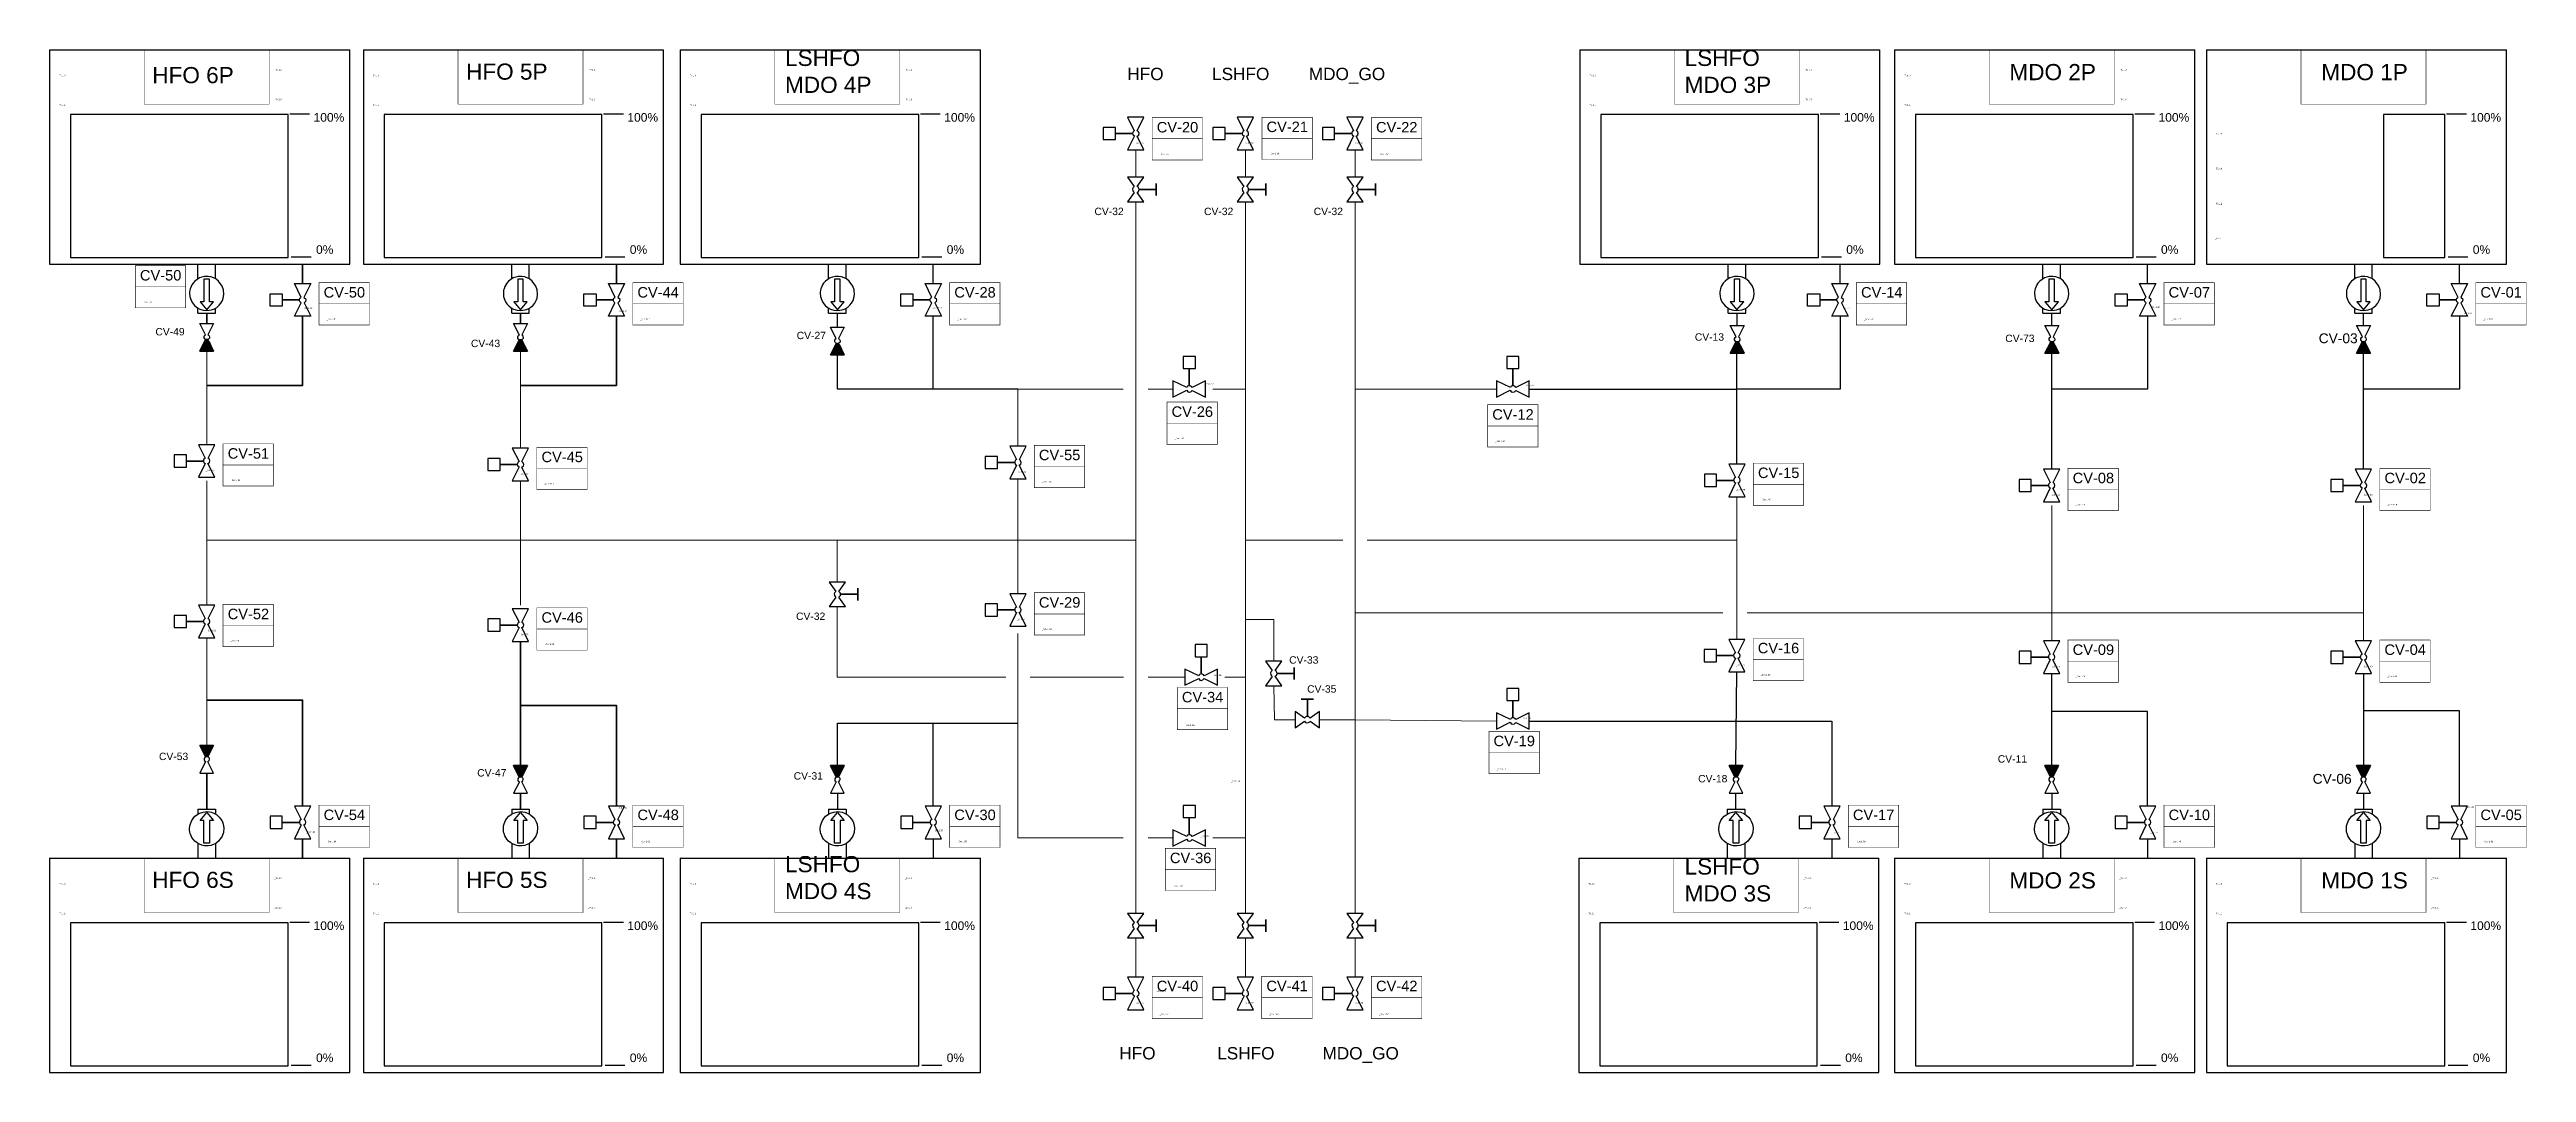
# Model space of a CAD drawing. Header units: millimetres. Extents: x 14456 to 25181, y 36625 to 39656.
# Drawn here: x 20054 to 24079, y 37092 to 38755 of the extents above; entities that cross this region are included whole.
import ezdxf

# ---------------------------------------------------------------- set-up
doc = ezdxf.new("R2010")
doc.units = ezdxf.units.MM
for name, color, linetype in [('Ballast', 80, 'Continuous'), ('Cargo lines', 80, 'Continuous'), ('Control valve', 11, 'Continuous'), ('Free values', 211, 'Continuous'), ('Graph', 230, 'Continuous'), ('graph bar 5', 191, 'Continuous'), ('LSHFO lines', 50, 'Continuous'), ('MDO lines', 130, 'Continuous'), ('Objects not controlled', 40, 'Continuous'), ('Pumps', 130, 'Continuous'), ('Side tanks', 120, 'Continuous'), ('TEKST', 7, 'Continuous')]:
    doc.layers.add(name, color=color, linetype=linetype)
doc.layers.add('HFO lines', color=221, linetype='Continuous', lineweight=100)
doc.styles.add('Arial', font='arial.ttf', dxfattribs={"height": 50})
doc.styles.get("Standard").update_dxf_attribs({"font": 'arial.ttf'})

msp = doc.modelspace()

# ---------------------------------------------------------------- hatches: boundary and pattern name
at = {"layer": 'Objects not controlled'}
h = msp.add_hatch(dxfattribs=at)
h.set_pattern_fill('ANSI31', color=256, scale=7.2105, angle=-270)
h.set_pattern_definition([(135, (19663.0952, 36707.878), (-0.6373242, -0.6373242), [])])
h.paths.add_polyline_path([(20321, 38264.7), (20311.8, 38283.2), (20307.8, 38283.2), (20298.5, 38264.7)])
h = msp.add_hatch(dxfattribs=at)
h.set_pattern_fill('ANSI31', color=256, scale=7.2105, angle=-270)
h.set_pattern_definition([(135, (20172.9809, 36707.5175), (-0.6373242, -0.6373242), [])])
h.paths.add_polyline_path([(20830.9, 38264.3), (20821.7, 38282.8), (20817.7, 38282.8), (20808.4, 38264.3)])
h = msp.add_hatch(dxfattribs=at)
h.set_pattern_fill('ANSI31', color=256, scale=7.2105, angle=-270)
h.set_pattern_definition([(135, (20687.8967, 36701.7767), (-0.6373242, -0.6373242), [])])
h.paths.add_polyline_path([(21345.8, 38258.6), (21336.6, 38277.1), (21332.6, 38277.1), (21323.3, 38258.6)])
h = msp.add_hatch(dxfattribs=at)
h.set_pattern_fill('ANSI31', color=256, scale=7.2105, angle=-270)
h.set_pattern_definition([(135, (22150.1549, 36704.6132), (-0.6373242, -0.6373242), [])])
h.paths.add_polyline_path([(22808.1, 38261.4), (22798.9, 38279.9), (22794.8, 38279.9), (22785.6, 38261.4)])
h = msp.add_hatch(dxfattribs=at)
h.set_pattern_fill('ANSI31', color=256, scale=7.2105, angle=-270)
h.set_pattern_definition([(135, (22661.503, 36704.6132), (-0.6373242, -0.6373242), [])])
h.paths.add_polyline_path([(23319.4, 38261.4), (23310.2, 38279.9), (23306.2, 38279.9), (23296.9, 38261.4)])
h = msp.add_hatch(dxfattribs=at)
h.set_pattern_fill('ANSI31', color=256, scale=7.2105, angle=-270)
h.set_pattern_definition([(135, (23167.787, 36704.6132), (-0.6373242, -0.6373242), [])])
h.paths.add_polyline_path([(23825.7, 38261.4), (23816.5, 38279.9), (23812.5, 38279.9), (23803.2, 38261.4)])
h = msp.add_hatch(dxfattribs=at)
h.set_pattern_fill('ANSI31', color=256, scale=7.2105, angle=-270)
h.set_pattern_definition([(135, (19663.0952, 35352.3234), (-0.63732418, -0.63732418), [])])
h.paths.add_polyline_path([(20298.5, 37623.9), (20307.8, 37605.5), (20311.8, 37605.5), (20321, 37623.9)])
h = msp.add_hatch(dxfattribs=at)
h.set_pattern_fill('ANSI31', color=256, scale=7.2105, angle=-270)
h.set_pattern_definition([(135, (20172.9809, 35319.3962), (-0.63732418, -0.63732418), [])])
h.paths.add_polyline_path([(20808.4, 37591), (20817.7, 37572.5), (20821.7, 37572.5), (20830.9, 37591)])
h = msp.add_hatch(dxfattribs=at)
h.set_pattern_fill('ANSI31', color=256, scale=7.2105, angle=-270)
h.set_pattern_definition([(135, (20687.8967, 35319.3962), (-0.63732418, -0.63732418), [])])
h.paths.add_polyline_path([(21323.3, 37591), (21332.6, 37572.5), (21336.6, 37572.5), (21345.8, 37591)])
h = msp.add_hatch(dxfattribs=at)
h.set_pattern_fill('ANSI31', color=256, scale=7.2105, angle=-270)
h.set_pattern_definition([(135, (22148.0292, 35319.3962), (-0.63732418, -0.63732418), [])])
h.paths.add_polyline_path([(22783.5, 37591), (22792.7, 37572.5), (22796.7, 37572.5), (22806, 37591)])
h = msp.add_hatch(dxfattribs=at)
h.set_pattern_fill('ANSI31', color=256, scale=7.2105, angle=-270)
h.set_pattern_definition([(135, (22661.0675, 35319.3962), (-0.63732418, -0.63732418), [])])
h.paths.add_polyline_path([(23296.5, 37591), (23305.7, 37572.5), (23309.8, 37572.5), (23319, 37591)])
h = msp.add_hatch(dxfattribs=at)
h.set_pattern_fill('ANSI31', color=256, scale=7.2105, angle=-270)
h.set_pattern_definition([(135, (23167.787, 35319.3962), (-0.63732418, -0.63732418), [])])
h.paths.add_polyline_path([(23803.2, 37591), (23812.5, 37572.5), (23816.5, 37572.5), (23825.7, 37591)])

# ---------------------------------------------------------------- linework, layer by layer
at = {"layer": 'Cargo lines', "linetype": 'Continuous', "lineweight": 20}
for points in [[(21334.5, 37849.5), (21334.5, 37734.8), (21608.1, 37734.8)], [(21648.1, 37734.8), (21799.5, 37734.8)], [(21839.4, 37734.8), (21899.2, 37734.8)]]:
    msp.add_lwpolyline(points, dxfattribs=at)
at = {"layer": 'Control valve'}
for points in [[(21832.7, 38644.6), (21806.2, 38644.6), (21817.1, 38622.8), (21815.6, 38621.7), (21815, 38620.9), (21814.5, 38619.7), (21814.2, 38618.1), (21786.3, 38618.1), (21786.3, 38628), (21766.5, 38628), (21766.5, 38608.2), (21786.3, 38608.2), (21786.3, 38618.1), (21814.2, 38618.1), (21815, 38615.3), (21817.2, 38614.2), (21806.2, 38591.6), (21832.7, 38591.6), (21821.5, 38614.1), (21824.2, 38615.7), (21824.8, 38618.1), (21823.9, 38621), (21822.9, 38621.9), (21821.8, 38622.8)], [(22010.9, 38644.6), (21984.4, 38644.6), (21995.2, 38622.8), (21993.7, 38621.7), (21993.2, 38620.9), (21992.7, 38619.7), (21992.3, 38618.1), (21964.5, 38618.1), (21964.5, 38628), (21944.6, 38628), (21944.6, 38608.2), (21964.5, 38608.2), (21964.5, 38618.1), (21992.3, 38618.1), (21993.1, 38615.3), (21995.4, 38614.2), (21984.4, 38591.6), (22010.9, 38591.6), (21999.6, 38614.1), (22002.4, 38615.7), (22002.9, 38618.1), (22002, 38621), (22001, 38621.9), (22000, 38622.8)], [(22189, 38644.6), (22162.5, 38644.6), (22173.4, 38622.8), (22171.9, 38621.7), (22171.3, 38620.9), (22170.8, 38619.7), (22170.5, 38618.1), (22142.6, 38618.1), (22142.6, 38628), (22122.8, 38628), (22122.8, 38608.2), (22142.6, 38608.2), (22142.6, 38618.1), (22170.5, 38618.1), (22171.3, 38615.3), (22173.5, 38614.2), (22162.5, 38591.6), (22189, 38591.6), (22177.8, 38614.1), (22180.5, 38615.7), (22181.1, 38618.1), (22180.2, 38621), (22179.2, 38621.9), (22178.1, 38622.8)], [(20479, 38321.3), (20452.5, 38321.3), (20463.4, 38343), (20461.9, 38344.2), (20461.3, 38345), (20460.8, 38346.2), (20460.4, 38347.8), (20432.6, 38347.8), (20432.6, 38337.8), (20412.7, 38337.8), (20412.7, 38357.7), (20432.6, 38357.7), (20432.6, 38347.8), (20460.4, 38347.8), (20461.3, 38350.6), (20463.5, 38351.7), (20452.5, 38374.3), (20479, 38374.3), (20467.8, 38351.8), (20470.5, 38350.1), (20471, 38347.8), (20470.2, 38344.9), (20469.1, 38344), (20468.1, 38343)], [(20988.9, 38321.3), (20962.4, 38321.3), (20973.2, 38343), (20971.7, 38344.2), (20971.2, 38345), (20970.7, 38346.2), (20970.3, 38347.8), (20942.5, 38347.8), (20942.5, 38337.8), (20922.6, 38337.8), (20922.6, 38357.7), (20942.5, 38357.7), (20942.5, 38347.8), (20970.3, 38347.8), (20971.1, 38350.6), (20973.4, 38351.7), (20962.4, 38374.3), (20988.9, 38374.3), (20977.6, 38351.8), (20980.4, 38350.1), (20980.9, 38347.8), (20980, 38344.9), (20979, 38344), (20978, 38343)], [(21503.8, 38321.3), (21477.3, 38321.3), (21488.2, 38343), (21486.7, 38344.2), (21486.1, 38345), (21485.6, 38346.2), (21485.2, 38347.8), (21457.4, 38347.8), (21457.4, 38337.8), (21437.5, 38337.8), (21437.5, 38357.7), (21457.4, 38357.7), (21457.4, 38347.8), (21485.2, 38347.8), (21486.1, 38350.6), (21488.3, 38351.7), (21477.3, 38374.3), (21503.8, 38374.3), (21492.6, 38351.8), (21495.3, 38350.1), (21495.8, 38347.8), (21495, 38344.9), (21493.9, 38344), (21492.9, 38343)], [(22977.2, 38321.3), (22950.7, 38321.3), (22961.5, 38343), (22960, 38344.2), (22959.5, 38345), (22959, 38346.2), (22958.6, 38347.8), (22930.8, 38347.8), (22930.8, 38337.8), (22910.9, 38337.8), (22910.9, 38357.7), (22930.8, 38357.7), (22930.8, 38347.8), (22958.6, 38347.8), (22959.4, 38350.6), (22961.6, 38351.7), (22950.7, 38374.3), (22977.2, 38374.3), (22965.9, 38351.8), (22968.6, 38350.1), (22969.2, 38347.8), (22968.3, 38344.9), (22967.3, 38344), (22966.3, 38343)], [(23476.9, 38321.3), (23450.5, 38321.3), (23461.3, 38343), (23459.8, 38344.2), (23459.2, 38345), (23458.7, 38346.2), (23458.4, 38347.8), (23430.6, 38347.8), (23430.6, 38337.8), (23410.7, 38337.8), (23410.7, 38357.7), (23430.6, 38357.7), (23430.6, 38347.8), (23458.4, 38347.8), (23459.2, 38350.6), (23461.4, 38351.7), (23450.5, 38374.3), (23476.9, 38374.3), (23465.7, 38351.8), (23468.4, 38350.1), (23469, 38347.8), (23468.1, 38344.9), (23467.1, 38344), (23466.1, 38343)], [(23983.7, 38321.3), (23957.2, 38321.3), (23968.1, 38343), (23966.6, 38344.2), (23966, 38345), (23965.5, 38346.2), (23965.1, 38347.8), (23937.3, 38347.8), (23937.3, 38337.8), (23917.4, 38337.8), (23917.4, 38357.7), (23937.3, 38357.7), (23937.3, 38347.8), (23965.1, 38347.8), (23965.9, 38350.6), (23968.2, 38351.7), (23957.2, 38374.3), (23983.7, 38374.3), (23972.4, 38351.8), (23975.2, 38350.1), (23975.7, 38347.8), (23974.9, 38344.9), (23973.8, 38344), (23972.8, 38343)], [(21932.8, 38189.7), (21932.8, 38216.2), (21911.1, 38205.3), (21910, 38206.8), (21909.2, 38207.4), (21908, 38207.9), (21906.3, 38208.3), (21906.3, 38236.1), (21916.3, 38236.1), (21916.3, 38256), (21896.4, 38256), (21896.4, 38236.1), (21906.3, 38236.1), (21906.3, 38208.3), (21903.5, 38207.4), (21902.4, 38205.2), (21879.9, 38216.2), (21879.9, 38189.7), (21902.3, 38200.9), (21904, 38198.2), (21906.3, 38197.7), (21909.2, 38198.5), (21910.2, 38199.6), (21911.1, 38200.6)], [(22458.6, 38189.7), (22458.6, 38216.2), (22436.8, 38205.3), (22435.7, 38206.8), (22434.9, 38207.4), (22433.7, 38207.9), (22432.1, 38208.3), (22432.1, 38236.1), (22442, 38236.1), (22442, 38256), (22422.2, 38256), (22422.2, 38236.1), (22432.1, 38236.1), (22432.1, 38208.3), (22429.3, 38207.4), (22428.2, 38205.2), (22405.6, 38216.2), (22405.6, 38189.7), (22428.1, 38200.9), (22429.7, 38198.2), (22432.1, 38197.7), (22435, 38198.5), (22435.9, 38199.6), (22436.8, 38200.6)], [(20323, 38112.5), (20296.5, 38112.5), (20307.4, 38090.7), (20305.9, 38089.6), (20305.3, 38088.8), (20304.8, 38087.6), (20304.5, 38086), (20276.7, 38086), (20276.7, 38095.9), (20256.8, 38095.9), (20256.8, 38076.1), (20276.7, 38076.1), (20276.7, 38086), (20304.5, 38086), (20305.3, 38083.2), (20307.5, 38082), (20296.5, 38059.5), (20323, 38059.5), (20311.8, 38081.9), (20314.5, 38083.6), (20315.1, 38086), (20314.2, 38088.9), (20313.2, 38089.8), (20312.1, 38090.7)], [(20832.9, 38106.7), (20806.4, 38106.7), (20817.3, 38085), (20815.8, 38083.9), (20815.2, 38083.1), (20814.7, 38081.9), (20814.4, 38080.2), (20786.5, 38080.2), (20786.5, 38090.2), (20766.7, 38090.2), (20766.7, 38070.3), (20786.5, 38070.3), (20786.5, 38080.2), (20814.4, 38080.2), (20815.2, 38077.4), (20817.4, 38076.3), (20806.4, 38053.8), (20832.9, 38053.8), (20821.7, 38076.2), (20824.4, 38077.9), (20825, 38080.2), (20824.1, 38083.1), (20823.1, 38084.1), (20822, 38085)], [(21641.2, 38110), (21614.7, 38110), (21625.6, 38088.2), (21624.1, 38087.1), (21623.5, 38086.3), (21623, 38085.1), (21622.7, 38083.5), (21594.9, 38083.5), (21594.9, 38093.4), (21575, 38093.4), (21575, 38073.6), (21594.9, 38073.6), (21594.9, 38083.5), (21622.7, 38083.5), (21623.5, 38080.6), (21625.7, 38079.5), (21614.7, 38057), (21641.2, 38057), (21630, 38079.4), (21632.7, 38081.1), (21633.3, 38083.5), (21632.4, 38086.4), (21631.4, 38087.3), (21630.4, 38088.2)], [(22809.7, 38081), (22783.2, 38081), (22794, 38059.3), (22792.5, 38058.2), (22792, 38057.3), (22791.4, 38056.2), (22791.1, 38054.5), (22763.3, 38054.5), (22763.3, 38064.5), (22743.4, 38064.5), (22743.4, 38044.6), (22763.3, 38044.6), (22763.3, 38054.5), (22791.1, 38054.5), (22791.9, 38051.7), (22794.1, 38050.6), (22783.2, 38028), (22809.7, 38028), (22798.4, 38050.5), (22801.1, 38052.2), (22801.7, 38054.5), (22800.8, 38057.4), (22799.8, 38058.4), (22798.8, 38059.3)], [(23321, 38072.6), (23294.5, 38072.6), (23305.4, 38050.8), (23303.9, 38049.7), (23303.3, 38048.9), (23302.8, 38047.7), (23302.5, 38046.1), (23274.6, 38046.1), (23274.6, 38056), (23254.8, 38056), (23254.8, 38036.2), (23274.6, 38036.2), (23274.6, 38046.1), (23302.5, 38046.1), (23303.3, 38043.3), (23305.5, 38042.2), (23294.5, 38019.6), (23321, 38019.6), (23309.8, 38042.1), (23312.5, 38043.7), (23313.1, 38046.1), (23312.2, 38049), (23311.2, 38049.9), (23310.1, 38050.8)], [(23827.7, 38072.6), (23801.2, 38072.6), (23812.1, 38050.8), (23810.6, 38049.7), (23810, 38048.9), (23809.5, 38047.7), (23809.2, 38046.1), (23781.4, 38046.1), (23781.4, 38056), (23761.5, 38056), (23761.5, 38036.2), (23781.4, 38036.2), (23781.4, 38046.1), (23809.2, 38046.1), (23810, 38043.3), (23812.2, 38042.2), (23801.2, 38019.6), (23827.7, 38019.6), (23816.5, 38042.1), (23819.2, 38043.7), (23819.8, 38046.1), (23818.9, 38049), (23817.9, 38049.9), (23816.8, 38050.8)], [(20323, 37851.6), (20296.5, 37851.6), (20307.4, 37829.9), (20305.9, 37828.7), (20305.3, 37827.9), (20304.8, 37826.7), (20304.5, 37825.1), (20276.7, 37825.1), (20276.7, 37835.1), (20256.8, 37835.1), (20256.8, 37815.2), (20276.7, 37815.2), (20276.7, 37825.1), (20304.5, 37825.1), (20305.3, 37822.3), (20307.5, 37821.2), (20296.5, 37798.6), (20323, 37798.6), (20311.8, 37821.1), (20314.5, 37822.7), (20315.1, 37825.1), (20314.2, 37828), (20313.2, 37828.9), (20312.1, 37829.9)], [(20832.9, 37845.9), (20806.4, 37845.9), (20817.3, 37824.1), (20815.8, 37823), (20815.2, 37822.2), (20814.7, 37821), (20814.4, 37819.4), (20786.5, 37819.4), (20786.5, 37829.3), (20766.7, 37829.3), (20766.7, 37809.4), (20786.5, 37809.4), (20786.5, 37819.4), (20814.4, 37819.4), (20815.2, 37816.5), (20817.4, 37815.4), (20806.4, 37792.9), (20832.9, 37792.9), (20821.7, 37815.3), (20824.4, 37817), (20825, 37819.4), (20824.1, 37822.3), (20823.1, 37823.2), (20822, 37824.1)], [(21641.2, 37870.4), (21614.7, 37870.4), (21625.6, 37848.7), (21624.1, 37847.6), (21623.5, 37846.7), (21623, 37845.6), (21622.7, 37843.9), (21594.9, 37843.9), (21594.9, 37853.9), (21575, 37853.9), (21575, 37834), (21594.9, 37834), (21594.9, 37843.9), (21622.7, 37843.9), (21623.5, 37841.1), (21625.7, 37840), (21614.7, 37817.4), (21641.2, 37817.4), (21630, 37839.9), (21632.7, 37841.6), (21633.3, 37843.9), (21632.4, 37846.8), (21631.4, 37847.7), (21630.4, 37848.7)], [(22809.4, 37796.2), (22782.9, 37796.2), (22793.8, 37774.4), (22792.3, 37773.3), (22791.7, 37772.5), (22791.2, 37771.3), (22790.8, 37769.7), (22763, 37769.7), (22763, 37779.6), (22743.1, 37779.6), (22743.1, 37759.7), (22763, 37759.7), (22763, 37769.7), (22790.8, 37769.7), (22791.7, 37766.8), (22793.9, 37765.7), (22782.9, 37743.2), (22809.4, 37743.2), (22798.2, 37765.6), (22800.9, 37767.3), (22801.4, 37769.7), (22800.6, 37772.6), (22799.5, 37773.5), (22798.5, 37774.4)], [(21952.2, 37721.5), (21952.2, 37748), (21930.5, 37737.1), (21929.4, 37738.6), (21928.5, 37739.2), (21927.4, 37739.7), (21925.7, 37740.1), (21925.7, 37767.9), (21935.7, 37767.9), (21935.7, 37787.8), (21915.8, 37787.8), (21915.8, 37767.9), (21925.7, 37767.9), (21925.7, 37740.1), (21922.9, 37739.2), (21921.8, 37737), (21899.2, 37748), (21899.2, 37721.5), (21921.7, 37732.7), (21923.4, 37730), (21925.7, 37729.5), (21928.6, 37730.3), (21929.6, 37731.4), (21930.5, 37732.4)], [(23321, 37793.6), (23294.5, 37793.6), (23305.4, 37771.9), (23303.9, 37770.8), (23303.3, 37769.9), (23302.8, 37768.8), (23302.5, 37767.1), (23274.6, 37767.1), (23274.6, 37777.1), (23254.8, 37777.1), (23254.8, 37757.2), (23274.6, 37757.2), (23274.6, 37767.1), (23302.5, 37767.1), (23303.3, 37764.3), (23305.5, 37763.2), (23294.5, 37740.6), (23321, 37740.6), (23309.8, 37763.1), (23312.5, 37764.8), (23313.1, 37767.1), (23312.2, 37770), (23311.2, 37770.9), (23310.1, 37771.9)], [(23827.7, 37793.6), (23801.2, 37793.6), (23812.1, 37771.9), (23810.6, 37770.8), (23810, 37769.9), (23809.5, 37768.8), (23809.2, 37767.1), (23781.4, 37767.1), (23781.4, 37777.1), (23761.5, 37777.1), (23761.5, 37757.2), (23781.4, 37757.2), (23781.4, 37767.1), (23809.2, 37767.1), (23810, 37764.3), (23812.2, 37763.2), (23801.2, 37740.6), (23827.7, 37740.6), (23816.5, 37763.1), (23819.2, 37764.8), (23819.8, 37767.1), (23818.9, 37770), (23817.9, 37770.9), (23816.8, 37771.9)], [(22458.6, 37650.3), (22458.6, 37676.8), (22436.8, 37665.9), (22435.7, 37667.4), (22434.9, 37668), (22433.7, 37668.5), (22432.1, 37668.8), (22432.1, 37696.7), (22442, 37696.7), (22442, 37716.5), (22422.2, 37716.5), (22422.2, 37696.7), (22432.1, 37696.7), (22432.1, 37668.8), (22429.3, 37668), (22428.2, 37665.8), (22405.6, 37676.8), (22405.6, 37650.3), (22428.1, 37661.5), (22429.7, 37658.8), (22432.1, 37658.2), (22435, 37659.1), (22435.9, 37660.1), (22436.8, 37661.2)], [(20479, 37525.2), (20452.5, 37525.2), (20463.4, 37503.5), (20461.9, 37502.4), (20461.3, 37501.6), (20460.8, 37500.4), (20460.4, 37498.7), (20432.6, 37498.7), (20432.6, 37508.7), (20412.7, 37508.7), (20412.7, 37488.8), (20432.6, 37488.8), (20432.6, 37498.7), (20460.4, 37498.7), (20461.3, 37495.9), (20463.5, 37494.8), (20452.5, 37472.2), (20479, 37472.2), (20467.8, 37494.7), (20470.5, 37496.4), (20471, 37498.7), (20470.2, 37501.6), (20469.1, 37502.6), (20468.1, 37503.5)], [(20988.9, 37525.2), (20962.4, 37525.2), (20973.2, 37503.5), (20971.7, 37502.4), (20971.2, 37501.6), (20970.7, 37500.4), (20970.3, 37498.7), (20942.5, 37498.7), (20942.5, 37508.7), (20922.6, 37508.7), (20922.6, 37488.8), (20942.5, 37488.8), (20942.5, 37498.7), (20970.3, 37498.7), (20971.1, 37495.9), (20973.4, 37494.8), (20962.4, 37472.2), (20988.9, 37472.2), (20977.6, 37494.7), (20980.4, 37496.4), (20980.9, 37498.7), (20980, 37501.6), (20979, 37502.6), (20978, 37503.5)], [(21503.8, 37525.2), (21477.3, 37525.2), (21488.2, 37503.5), (21486.7, 37502.4), (21486.1, 37501.6), (21485.6, 37500.4), (21485.2, 37498.7), (21457.4, 37498.7), (21457.4, 37508.7), (21437.5, 37508.7), (21437.5, 37488.8), (21457.4, 37488.8), (21457.4, 37498.7), (21485.2, 37498.7), (21486.1, 37495.9), (21488.3, 37494.8), (21477.3, 37472.2), (21503.8, 37472.2), (21492.6, 37494.7), (21495.3, 37496.4), (21495.8, 37498.7), (21495, 37501.6), (21493.9, 37502.6), (21492.9, 37503.5)], [(21932.8, 37460.2), (21932.8, 37486.7), (21911.1, 37475.8), (21910, 37477.3), (21909.2, 37477.9), (21908, 37478.4), (21906.3, 37478.7), (21906.3, 37506.6), (21916.3, 37506.6), (21916.3, 37526.4), (21896.4, 37526.4), (21896.4, 37506.6), (21906.3, 37506.6), (21906.3, 37478.7), (21903.5, 37477.9), (21902.4, 37475.7), (21879.9, 37486.7), (21879.9, 37460.2), (21902.3, 37471.4), (21904, 37468.7), (21906.3, 37468.1), (21909.2, 37469), (21910.2, 37470), (21911.1, 37471.1)], [(22963.9, 37525.2), (22937.4, 37525.2), (22948.3, 37503.5), (22946.8, 37502.4), (22946.2, 37501.6), (22945.7, 37500.4), (22945.4, 37498.7), (22917.5, 37498.7), (22917.5, 37508.7), (22897.7, 37508.7), (22897.7, 37488.8), (22917.5, 37488.8), (22917.5, 37498.7), (22945.4, 37498.7), (22946.2, 37495.9), (22948.4, 37494.8), (22937.4, 37472.2), (22963.9, 37472.2), (22952.7, 37494.7), (22955.4, 37496.4), (22956, 37498.7), (22955.1, 37501.6), (22954.1, 37502.6), (22953, 37503.5)], [(23476.9, 37525.2), (23450.5, 37525.2), (23461.3, 37503.5), (23459.8, 37502.4), (23459.2, 37501.6), (23458.7, 37500.4), (23458.4, 37498.7), (23430.6, 37498.7), (23430.6, 37508.7), (23410.7, 37508.7), (23410.7, 37488.8), (23430.6, 37488.8), (23430.6, 37498.7), (23458.4, 37498.7), (23459.2, 37495.9), (23461.4, 37494.8), (23450.5, 37472.2), (23476.9, 37472.2), (23465.7, 37494.7), (23468.4, 37496.4), (23469, 37498.7), (23468.1, 37501.6), (23467.1, 37502.6), (23466.1, 37503.5)], [(23983.7, 37525.2), (23957.2, 37525.2), (23968.1, 37503.5), (23966.6, 37502.4), (23966, 37501.6), (23965.5, 37500.4), (23965.1, 37498.7), (23937.3, 37498.7), (23937.3, 37508.7), (23917.4, 37508.7), (23917.4, 37488.8), (23937.3, 37488.8), (23937.3, 37498.7), (23965.1, 37498.7), (23965.9, 37495.9), (23968.2, 37494.8), (23957.2, 37472.2), (23983.7, 37472.2), (23972.4, 37494.7), (23975.2, 37496.4), (23975.7, 37498.7), (23974.9, 37501.6), (23973.8, 37502.6), (23972.8, 37503.5)], [(21832.7, 37247.1), (21806.2, 37247.1), (21817.1, 37225.4), (21815.6, 37224.3), (21815, 37223.5), (21814.5, 37222.3), (21814.2, 37220.6), (21786.3, 37220.6), (21786.3, 37230.6), (21766.5, 37230.6), (21766.5, 37210.7), (21786.3, 37210.7), (21786.3, 37220.6), (21814.2, 37220.6), (21815, 37217.8), (21817.2, 37216.7), (21806.2, 37194.1), (21832.7, 37194.1), (21821.5, 37216.6), (21824.2, 37218.3), (21824.8, 37220.6), (21823.9, 37223.5), (21822.9, 37224.5), (21821.8, 37225.4)], [(22010.9, 37247.1), (21984.4, 37247.1), (21995.2, 37225.4), (21993.7, 37224.3), (21993.2, 37223.5), (21992.7, 37222.3), (21992.3, 37220.6), (21964.5, 37220.6), (21964.5, 37230.6), (21944.6, 37230.6), (21944.6, 37210.7), (21964.5, 37210.7), (21964.5, 37220.6), (21992.3, 37220.6), (21993.1, 37217.8), (21995.4, 37216.7), (21984.4, 37194.1), (22010.9, 37194.1), (21999.6, 37216.6), (22002.4, 37218.3), (22002.9, 37220.6), (22002, 37223.5), (22001, 37224.5), (22000, 37225.4)], [(22189, 37247.1), (22162.5, 37247.1), (22173.4, 37225.4), (22171.9, 37224.3), (22171.3, 37223.5), (22170.8, 37222.3), (22170.5, 37220.6), (22142.6, 37220.6), (22142.6, 37230.6), (22122.8, 37230.6), (22122.8, 37210.7), (22142.6, 37210.7), (22142.6, 37220.6), (22170.5, 37220.6), (22171.3, 37217.8), (22173.5, 37216.7), (22162.5, 37194.1), (22189, 37194.1), (22177.8, 37216.6), (22180.5, 37218.3), (22181.1, 37220.6), (22180.2, 37223.5), (22179.2, 37224.5), (22178.1, 37225.4)]]:
    msp.add_lwpolyline(points, close=True, dxfattribs=at)
at = {"layer": 'Graph'}
for points in [[(20088.5, 38416.7), (20442, 38416.7), (20442, 38648.9), (20088.5, 38648.9)], [(20598.3, 38416.7), (20951.9, 38416.7), (20951.9, 38648.9), (20598.3, 38648.9)], [(21113.3, 38416.7), (21466.8, 38416.7), (21466.8, 38648.9), (21113.3, 38648.9)], [(22575.1, 38416.7), (22928.6, 38416.7), (22928.6, 38648.9), (22575.1, 38648.9)], [(23086.4, 38416.7), (23440, 38416.7), (23440, 38648.9), (23086.4, 38648.9)], [(23847, 38416.7), (23946.7, 38416.7), (23946.7, 38648.9), (23847, 38648.9)], [(20088.5, 37103.3), (20442, 37103.3), (20442, 37335.5), (20088.5, 37335.5)], [(20598.3, 37103.3), (20951.9, 37103.3), (20951.9, 37335.5), (20598.3, 37335.5)], [(21113.3, 37103.3), (21466.8, 37103.3), (21466.8, 37335.5), (21113.3, 37335.5)], [(22573.4, 37103.3), (22926.9, 37103.3), (22926.9, 37335.5), (22573.4, 37335.5)], [(23086.4, 37103.3), (23440, 37103.3), (23440, 37335.5), (23086.4, 37335.5)], [(23593.2, 37103.3), (23946.7, 37103.3), (23946.7, 37335.5), (23593.2, 37335.5)]]:
    msp.add_lwpolyline(points, close=True, dxfattribs=at)
at = {"layer": 'graph bar 5'}
for points in [[(20444.8, 38650), (20477, 38650)], [(20954.7, 38650), (20986.9, 38650)], [(21469.6, 38650), (21501.8, 38650)], [(22931.4, 38650), (22963.6, 38650)], [(23442.8, 38650), (23475, 38650)], [(23949.5, 38650), (23981.7, 38650)], [(20447.2, 38417.9), (20479.5, 38417.9)], [(20957.1, 38417.9), (20989.3, 38417.9)], [(21472, 38417.9), (21504.3, 38417.9)], [(22933.9, 38417.9), (22966.1, 38417.9)], [(23445.2, 38417.9), (23477.4, 38417.9)], [(23951.9, 38417.9), (23984.1, 38417.9)], [(20444.8, 37336.6), (20477, 37336.6)], [(20954.7, 37336.6), (20986.9, 37336.6)], [(21469.6, 37336.6), (21501.8, 37336.6)], [(22929.7, 37336.6), (22961.9, 37336.6)], [(23442.8, 37336.6), (23475, 37336.6)], [(23949.5, 37336.6), (23981.7, 37336.6)], [(20447.2, 37104.4), (20479.5, 37104.4)], [(20957.1, 37104.4), (20989.3, 37104.4)], [(21472, 37104.4), (21504.3, 37104.4)], [(22932.2, 37104.4), (22964.4, 37104.4)], [(23445.2, 37104.4), (23477.4, 37104.4)], [(23951.9, 37104.4), (23984.1, 37104.4)]]:
    msp.add_lwpolyline(points, dxfattribs=at)
at = {"layer": 'HFO lines', "linetype": 'Continuous', "lineweight": 20}
for points in [[(21819.5, 38591.6), (21819.5, 38547.1)], [(21819.5, 38507.3), (21819.5, 37350.9)], [(20309.8, 38112.5), (20309.8, 38264.7), (20309.8, 38264.7)], [(20819.7, 38106.7), (20819.7, 38264.3), (20819.7, 38264.3)], [(20309.8, 38053.8), (20309.8, 37851.6)], [(20819.7, 37851.6), (20819.7, 38053.8)], [(21819.5, 37957.1), (20309.8, 37957.1)], [(21334.5, 37957.1), (21334.5, 37889.2)], [(20309.8, 37798.6), (20309.8, 37623.9), (20309.8, 37623.9)], [(21819.5, 37311.2), (21819.5, 37247.1)]]:
    msp.add_lwpolyline(points, dxfattribs=at)
at = {"layer": 'HFO lines'}
for points in [[(20465.7, 38374.3), (20465.7, 38405.8)], [(20975.6, 38374.3), (20975.6, 38405.8)], [(20309.8, 38309.7), (20309.8, 38326.1)], [(20309.8, 38208.7), (20465.7, 38208.7), (20465.7, 38321.3)], [(20819.7, 38309.3), (20819.7, 38326.1)], [(20819.7, 38208.7), (20975.6, 38208.7), (20975.6, 38321.3)], [(20819.7, 37591), (20819.7, 37792.9)], [(20309.8, 37697.6), (20465.7, 37697.6), (20465.7, 37525.2)], [(20975.6, 37525.2), (20975.6, 37688.9), (20819.7, 37688.9)], [(20309.8, 37578.9), (20309.8, 37520.4)], [(20819.7, 37546), (20819.7, 37520.4)], [(20465.7, 37472.2), (20465.7, 37440.7)], [(20975.6, 37472.2), (20975.6, 37440.7)]]:
    msp.add_lwpolyline(points, dxfattribs=at)
at = {"layer": 'LSHFO lines', "linetype": 'Continuous', "lineweight": 20}
for points in [[(21997.6, 38591.6), (21997.6, 38547.1)], [(21997.6, 38507.3), (21997.6, 37350.9)], [(21628, 38110), (21628, 38203), (21798.9, 38203)], [(21839.4, 38203), (21879.9, 38203)], [(21944.5, 38203), (21997.6, 38203)], [(21628, 38057), (21628, 37870.4)], [(22796.4, 38028), (22796.1, 37796.2)], [(22155.8, 37957.1), (21997.6, 37957.1)], [(22195.7, 37957.1), (22796.4, 37957.1)], [(21628, 37805.8), (21628, 37473.7), (21798.9, 37473.7)], [(22043.7, 37760.6), (22043.7, 37828.5), (21997.6, 37828.5)], [(21964.4, 37734.8), (21997.6, 37734.8)], [(22043.7, 37720.9), (22045, 37665.6), (22078.4, 37665.6)], [(21839.4, 37473.7), (21879.9, 37473.7)], [(21944.5, 37473.7), (21997.6, 37473.7)], [(21997.6, 37311.2), (21997.6, 37247.1)]]:
    msp.add_lwpolyline(points, dxfattribs=at)
at = {"layer": 'LSHFO lines'}
for points in [[(21490.5, 38374.3), (21490.5, 38405.8)], [(21334.6, 38303.6), (21334.6, 38326.1)], [(21628, 38203), (21490.5, 38203), (21490.5, 38321.3)], [(22796.8, 38306.4), (22796.8, 38326.1)], [(23308.2, 38306.4), (23308.2, 38326.1)], [(23814.5, 38306.4), (23814.5, 38326.1)], [(21490.5, 38203), (21334.6, 38203), (21334.6, 38258.6)], [(21334.6, 37591), (21334.6, 37659.9), (21628, 37659.9)], [(21490.5, 37525.2), (21490.5, 37585.9), (21490.5, 37659.9)], [(21334.6, 37546), (21334.6, 37520.4)], [(23307.8, 37546), (23307.8, 37520.4)], [(23814.5, 37546), (23814.5, 37520.4)], [(21490.5, 37472.2), (21490.5, 37440.7)], [(23463.7, 37472.2), (23463.7, 37440.7)], [(23970.4, 37472.2), (23970.4, 37440.7)]]:
    msp.add_lwpolyline(points, dxfattribs=at)
at = {"layer": 'MDO lines', "linetype": 'Continuous', "lineweight": 20}
for points in [[(22175.8, 38591.6), (22175.8, 38547.1)], [(22175.8, 38507.3), (22175.8, 37350.9)], [(22405.6, 38203), (22175.8, 38203)], [(23307.8, 38013.9), (23307.8, 37793.6)], [(23814.5, 38013.9), (23814.5, 37793.6)], [(22773.2, 37839.4), (22175.8, 37839.4)], [(23814.5, 37839.4), (22813.1, 37839.4)], [(22118.2, 37665.6), (22176.5, 37665.6)], [(22405.6, 37663.5), (22175.8, 37665.6)], [(22175.8, 37311.2), (22175.8, 37247.1), (22175.8, 37247.1), (22175.8, 37247.1)]]:
    msp.add_lwpolyline(points, dxfattribs=at)
at = {"layer": 'MDO lines'}
for points in [[(22963.9, 38374.3), (22963.9, 38405.8)], [(23463.7, 38374.3), (23463.7, 38405.8)], [(23970.4, 38374.3), (23970.4, 38405.8)], [(22963.9, 38321.3), (22963.9, 38203), (22796.4, 38203)], [(23463.7, 38321.3), (23463.7, 38203), (23307.8, 38203)], [(23970.4, 38321.3), (23970.4, 38203), (23814.5, 38203)], [(22796.4, 38081), (22796.4, 38261.4)], [(23307.8, 38072.6), (23307.8, 38261.4)], [(23814.5, 38072.6), (23814.5, 38261.4)], [(22458.6, 38203), (22796.4, 38203)], [(22794.7, 37591), (22796.1, 37743.2)], [(23307.8, 37591), (23307.8, 37740.6)], [(23814.5, 37740.6), (23814.5, 37591)], [(23463.7, 37525.2), (23463.7, 37679.1), (23307.8, 37679.1)], [(23970.4, 37525.2), (23970.4, 37679.8), (23814.5, 37679.8)], [(22458.6, 37663.5), (22950.7, 37663.5), (22950.7, 37525.2)], [(22794.7, 37520.4), (22794.7, 37546)], [(22950.7, 37472.2), (22950.7, 37440.7)]]:
    msp.add_lwpolyline(points, dxfattribs=at)
at = {"layer": 'Objects not controlled'}
for points in [[(21806.2, 38507.3), (21832.7, 38507.3), (21822, 38522.5), (21823.8, 38524.2), (21824.5, 38525.5), (21824.8, 38527.2), (21852.6, 38527.2), (21852.6, 38517.3), (21852.6, 38537.2), (21852.6, 38527.2), (21824.8, 38527.2), (21824.5, 38528.9), (21823.3, 38530.9), (21821.8, 38531.9), (21832.7, 38547.1), (21806.2, 38547.1), (21817.1, 38532), (21815.1, 38530.3), (21814.2, 38528.1), (21814.6, 38525.1), (21815.8, 38523.4), (21817.1, 38522.5), (21806.2, 38507.3)], [(21984.4, 38507.3), (22010.9, 38507.3), (22000.1, 38522.5), (22001.9, 38524.2), (22002.6, 38525.5), (22002.9, 38527.2), (22030.7, 38527.2), (22030.7, 38517.3), (22030.7, 38537.2), (22030.7, 38527.2), (22002.9, 38527.2), (22002.6, 38528.9), (22001.4, 38530.9), (22000, 38531.9), (22010.9, 38547.1), (21984.4, 38547.1), (21995.2, 38532), (21993.3, 38530.3), (21992.4, 38528.1), (21992.8, 38525.1), (21993.9, 38523.4), (21995.2, 38522.5), (21984.4, 38507.3)], [(22162.5, 38507.3), (22189, 38507.3), (22178.3, 38522.5), (22180.1, 38524.2), (22180.8, 38525.5), (22181.1, 38527.2), (22208.9, 38527.2), (22208.9, 38517.3), (22208.9, 38537.2), (22208.9, 38527.2), (22181.1, 38527.2), (22180.8, 38528.9), (22179.6, 38530.9), (22178.1, 38531.9), (22189, 38547.1), (22162.5, 38547.1), (22173.4, 38532), (22171.5, 38530.3), (22170.5, 38528.1), (22170.9, 38525.1), (22172.1, 38523.4), (22173.4, 38522.5), (22162.5, 38507.3)], [(20311.8, 38283.2), (20307.8, 38283.2), (20298.5, 38264.7), (20321, 38264.7), (20311.8, 38283.2)], [(20821.7, 38282.8), (20817.7, 38282.8), (20808.4, 38264.3), (20830.9, 38264.3), (20821.7, 38282.8)], [(21336.6, 38277.1), (21332.6, 38277.1), (21323.3, 38258.6), (21345.8, 38258.6), (21336.6, 38277.1)], [(22798.9, 38279.9), (22794.8, 38279.9), (22785.6, 38261.4), (22808.1, 38261.4), (22798.9, 38279.9)], [(23310.2, 38279.9), (23306.2, 38279.9), (23296.9, 38261.4), (23319.4, 38261.4), (23310.2, 38279.9)], [(23816.5, 38279.9), (23812.5, 38279.9), (23803.2, 38261.4), (23825.7, 38261.4), (23816.5, 38279.9)], [(21321.3, 37849.5), (21347.8, 37849.5), (21337, 37864.7), (21338.8, 37866.3), (21339.5, 37867.7), (21339.8, 37869.4), (21367.6, 37869.4), (21367.6, 37859.4), (21367.6, 37879.3), (21367.6, 37869.4), (21339.8, 37869.4), (21339.5, 37871), (21338.3, 37873), (21336.9, 37874.1), (21347.8, 37889.2), (21321.3, 37889.2), (21332.1, 37874.1), (21330.2, 37872.4), (21329.3, 37870.3), (21329.7, 37867.2), (21330.8, 37865.6), (21332.1, 37864.6), (21321.3, 37849.5)], [(22030.5, 37720.9), (22057, 37720.9), (22046.2, 37736.1), (22048, 37737.7), (22048.7, 37739.1), (22049, 37740.7), (22076.8, 37740.7), (22076.8, 37730.8), (22076.8, 37750.7), (22076.8, 37740.7), (22049, 37740.7), (22048.7, 37742.4), (22047.5, 37744.4), (22046.1, 37745.5), (22057, 37760.6), (22030.5, 37760.6), (22041.3, 37745.5), (22039.4, 37743.8), (22038.5, 37741.6), (22038.9, 37738.6), (22040, 37736.9), (22041.3, 37736), (22030.5, 37720.9)], [(22118.2, 37652.4), (22118.2, 37678.9), (22103, 37668.1), (22101.4, 37670), (22100, 37670.7), (22098.3, 37670.9), (22098.3, 37698.8), (22108.3, 37698.8), (22088.4, 37698.8), (22098.3, 37698.8), (22098.3, 37670.9), (22096.6, 37670.7), (22094.6, 37669.4), (22093.6, 37668), (22078.4, 37678.9), (22078.4, 37652.4), (22093.6, 37663.3), (22095.2, 37661.3), (22097.4, 37660.4), (22100.4, 37660.8), (22102.1, 37661.9), (22103.1, 37663.3), (22118.2, 37652.4)], [(20311.8, 37605.5), (20307.8, 37605.5), (20298.5, 37623.9), (20321, 37623.9), (20311.8, 37605.5)], [(20821.7, 37572.5), (20817.7, 37572.5), (20808.4, 37591), (20830.9, 37591), (20821.7, 37572.5)], [(21336.6, 37572.5), (21332.6, 37572.5), (21323.3, 37591), (21345.8, 37591), (21336.6, 37572.5)], [(22796.7, 37572.5), (22792.7, 37572.5), (22783.5, 37591), (22806, 37591), (22796.7, 37572.5)], [(23309.8, 37572.5), (23305.7, 37572.5), (23296.5, 37591), (23319, 37591), (23309.8, 37572.5)], [(23816.5, 37572.5), (23812.5, 37572.5), (23803.2, 37591), (23825.7, 37591), (23816.5, 37572.5)], [(21806.2, 37311.2), (21832.7, 37311.2), (21822, 37326.4), (21823.8, 37328), (21824.5, 37329.4), (21824.8, 37331.1), (21852.6, 37331.1), (21852.6, 37321.1), (21852.6, 37341), (21852.6, 37331.1), (21824.8, 37331.1), (21824.5, 37332.7), (21823.3, 37334.8), (21821.8, 37335.8), (21832.7, 37350.9), (21806.2, 37350.9), (21817.1, 37335.8), (21815.1, 37334.1), (21814.2, 37332), (21814.6, 37328.9), (21815.8, 37327.3), (21817.1, 37326.3), (21806.2, 37311.2)], [(21984.4, 37311.2), (22010.9, 37311.2), (22000.1, 37326.4), (22001.9, 37328), (22002.6, 37329.4), (22002.9, 37331.1), (22030.7, 37331.1), (22030.7, 37321.1), (22030.7, 37341), (22030.7, 37331.1), (22002.9, 37331.1), (22002.6, 37332.7), (22001.4, 37334.8), (22000, 37335.8), (22010.9, 37350.9), (21984.4, 37350.9), (21995.2, 37335.8), (21993.3, 37334.1), (21992.4, 37332), (21992.8, 37328.9), (21993.9, 37327.3), (21995.2, 37326.3), (21984.4, 37311.2)], [(22162.5, 37311.2), (22189, 37311.2), (22178.3, 37326.4), (22180.1, 37328), (22180.8, 37329.4), (22181.1, 37331.1), (22208.9, 37331.1), (22208.9, 37321.1), (22208.9, 37341), (22208.9, 37331.1), (22181.1, 37331.1), (22180.8, 37332.7), (22179.6, 37334.8), (22178.1, 37335.8), (22189, 37350.9), (22162.5, 37350.9), (22173.4, 37335.8), (22171.5, 37334.1), (22170.5, 37332), (22170.9, 37328.9), (22172.1, 37327.3), (22173.4, 37326.3), (22162.5, 37311.2)]]:
    msp.add_lwpolyline(points, close=True, dxfattribs=at)
for points in [[(20321, 38264.7), (20298.5, 38264.7), (20307.8, 38283.2), (20306.5, 38284.3), (20305.4, 38286.2), (20305.4, 38288.3), (20306.3, 38290), (20308, 38290.8), (20298.5, 38309.7), (20321, 38309.7), (20311.8, 38291.2), (20312.4, 38290.8), (20313.5, 38289.5), (20314.3, 38287.2), (20314.3, 38285.4), (20312.7, 38283.9), (20311.8, 38283.2), (20312.9, 38280.9), (20314.7, 38277.4), (20316.4, 38273.9), (20321, 38264.7)], [(20830.9, 38264.3), (20808.4, 38264.3), (20817.7, 38282.8), (20816.4, 38284), (20815.3, 38285.8), (20815.3, 38287.9), (20816.1, 38289.6), (20817.8, 38290.5), (20808.4, 38309.3), (20830.9, 38309.3), (20821.7, 38290.9), (20822.3, 38290.4), (20823.4, 38289.1), (20824.2, 38286.8), (20824.2, 38285), (20822.5, 38283.6), (20821.7, 38282.8), (20822.8, 38280.5), (20824.6, 38277), (20826.3, 38273.6), (20830.9, 38264.3)], [(21345.8, 38258.6), (21323.3, 38258.6), (21332.6, 38277.1), (21331.3, 38278.2), (21330.2, 38280.1), (21330.2, 38282.2), (21331.1, 38283.9), (21332.8, 38284.7), (21323.3, 38303.6), (21345.8, 38303.6), (21336.6, 38285.1), (21337.2, 38284.7), (21338.3, 38283.4), (21339.1, 38281.1), (21339.1, 38279.3), (21337.5, 38277.8), (21336.6, 38277.1), (21337.7, 38274.8), (21339.5, 38271.3), (21341.2, 38267.8), (21345.8, 38258.6)], [(22808.1, 38261.4), (22785.6, 38261.4), (22794.8, 38279.9), (22793.6, 38281.1), (22792.5, 38282.9), (22792.5, 38285), (22793.3, 38286.7), (22795, 38287.6), (22785.6, 38306.4), (22808.1, 38306.4), (22798.9, 38288), (22799.5, 38287.5), (22800.6, 38286.2), (22801.3, 38283.9), (22801.3, 38282.1), (22799.7, 38280.7), (22798.9, 38279.9), (22800, 38277.6), (22801.7, 38274.1), (22803.5, 38270.7), (22808.1, 38261.4)], [(23319.4, 38261.4), (23296.9, 38261.4), (23306.2, 38279.9), (23304.9, 38281.1), (23303.8, 38282.9), (23303.8, 38285), (23304.7, 38286.7), (23306.4, 38287.6), (23296.9, 38306.4), (23319.4, 38306.4), (23310.2, 38288), (23310.8, 38287.5), (23311.9, 38286.2), (23312.7, 38283.9), (23312.7, 38282.1), (23311.1, 38280.7), (23310.2, 38279.9), (23311.3, 38277.6), (23313.1, 38274.1), (23314.8, 38270.7), (23319.4, 38261.4)], [(23825.7, 38261.4), (23803.2, 38261.4), (23812.5, 38279.9), (23811.2, 38281.1), (23810.1, 38282.9), (23810.1, 38285), (23811, 38286.7), (23812.6, 38287.6), (23803.2, 38306.4), (23825.7, 38306.4), (23816.5, 38288), (23817.1, 38287.5), (23818.2, 38286.2), (23819, 38283.9), (23819, 38282.1), (23817.3, 38280.7), (23816.5, 38279.9), (23817.6, 38277.6), (23819.4, 38274.1), (23821.1, 38270.7), (23825.7, 38261.4)], [(20321, 37623.9), (20298.5, 37623.9), (20307.8, 37605.5), (20306.5, 37604.3), (20305.4, 37602.4), (20305.4, 37600.3), (20306.3, 37598.6), (20308, 37597.8), (20298.5, 37578.9), (20321, 37578.9), (20311.8, 37597.4), (20312.4, 37597.9), (20313.5, 37599.1), (20314.3, 37601.4), (20314.3, 37603.3), (20312.7, 37604.7), (20311.8, 37605.5), (20312.9, 37607.8), (20314.7, 37611.2), (20316.4, 37614.7), (20321, 37623.9)], [(20830.9, 37591), (20808.4, 37591), (20817.7, 37572.5), (20816.4, 37571.4), (20815.3, 37569.5), (20815.3, 37567.4), (20816.1, 37565.7), (20817.8, 37564.9), (20808.4, 37546), (20830.9, 37546), (20821.7, 37564.5), (20822.3, 37564.9), (20823.4, 37566.2), (20824.2, 37568.5), (20824.2, 37570.3), (20822.5, 37571.8), (20821.7, 37572.5), (20822.8, 37574.8), (20824.6, 37578.3), (20826.3, 37581.8), (20830.9, 37591)], [(21345.8, 37591), (21323.3, 37591), (21332.6, 37572.5), (21331.3, 37571.4), (21330.2, 37569.5), (21330.2, 37567.4), (21331.1, 37565.7), (21332.8, 37564.9), (21323.3, 37546), (21345.8, 37546), (21336.6, 37564.5), (21337.2, 37564.9), (21338.3, 37566.2), (21339.1, 37568.5), (21339.1, 37570.3), (21337.5, 37571.8), (21336.6, 37572.5), (21337.7, 37574.8), (21339.5, 37578.3), (21341.2, 37581.8), (21345.8, 37591)], [(22806, 37591), (22783.5, 37591), (22792.7, 37572.5), (22791.5, 37571.4), (22790.3, 37569.5), (22790.4, 37567.4), (22791.2, 37565.7), (22792.9, 37564.9), (22783.5, 37546), (22806, 37546), (22796.7, 37564.5), (22797.3, 37564.9), (22798.5, 37566.2), (22799.2, 37568.5), (22799.2, 37570.3), (22797.6, 37571.8), (22796.7, 37572.5), (22797.9, 37574.8), (22799.6, 37578.3), (22801.3, 37581.8), (22806, 37591)], [(23319, 37591), (23296.5, 37591), (23305.7, 37572.5), (23304.5, 37571.4), (23303.4, 37569.5), (23303.4, 37567.4), (23304.2, 37565.7), (23305.9, 37564.9), (23296.5, 37546), (23319, 37546), (23309.8, 37564.5), (23310.4, 37564.9), (23311.5, 37566.2), (23312.3, 37568.5), (23312.3, 37570.3), (23310.6, 37571.8), (23309.8, 37572.5), (23310.9, 37574.8), (23312.7, 37578.3), (23314.4, 37581.8), (23319, 37591)], [(23825.7, 37591), (23803.2, 37591), (23812.5, 37572.5), (23811.2, 37571.4), (23810.1, 37569.5), (23810.1, 37567.4), (23811, 37565.7), (23812.6, 37564.9), (23803.2, 37546), (23825.7, 37546), (23816.5, 37564.5), (23817.1, 37564.9), (23818.2, 37566.2), (23819, 37568.5), (23819, 37570.3), (23817.3, 37571.8), (23816.5, 37572.5), (23817.6, 37574.8), (23819.4, 37578.3), (23821.1, 37581.8), (23825.7, 37591)]]:
    msp.add_lwpolyline(points, dxfattribs=at)
at = {"layer": 'Pumps'}
for points in [[(20295.5, 38382), (20295.5, 38405.8)], [(20295.5, 38405.8), (20324, 38405.8)], [(20295.5, 38405.8), (20324, 38405.8)], [(20324, 38382.1), (20324, 38405.8)], [(20805.4, 38382), (20805.4, 38405.8)], [(20805.4, 38405.8), (20833.9, 38405.8)], [(20805.4, 38405.8), (20833.9, 38405.8)], [(20833.9, 38382.1), (20833.9, 38405.8)], [(21320.3, 38382), (21320.3, 38405.8)], [(21320.3, 38405.8), (21348.8, 38405.8)], [(21320.3, 38405.8), (21348.8, 38405.8)], [(21348.8, 38382.1), (21348.8, 38405.8)], [(22782.1, 38382), (22782.1, 38405.8)], [(22782.1, 38405.8), (22810.7, 38405.8)], [(22782.1, 38405.8), (22810.7, 38405.8)], [(22810.7, 38382.1), (22810.7, 38405.8)], [(23293.5, 38382), (23293.5, 38405.8)], [(23293.5, 38405.8), (23322, 38405.8)], [(23293.5, 38405.8), (23322, 38405.8)], [(23322, 38382.1), (23322, 38405.8)], [(23800.2, 38382), (23800.2, 38405.8)], [(23800.2, 38405.8), (23828.7, 38405.8)], [(23800.2, 38405.8), (23828.7, 38405.8)], [(23828.7, 38382.1), (23828.7, 38405.8)], [(20305.3, 38381.6), (20305.3, 38344.6), (20298.9, 38344.6), (20309.8, 38331.9), (20320.7, 38344.6), (20314.3, 38344.6), (20314.3, 38381.6), (20305.3, 38381.6)], [(20815.1, 38381.6), (20815.1, 38344.6), (20808.7, 38344.6), (20819.7, 38331.9), (20830.6, 38344.6), (20824.2, 38344.6), (20824.2, 38381.6), (20815.1, 38381.6)], [(21330.1, 38381.6), (21330.1, 38344.6), (21323.7, 38344.6), (21334.6, 38331.9), (21345.5, 38344.6), (21339.1, 38344.6), (21339.1, 38381.6), (21330.1, 38381.6)], [(22791.9, 38381.6), (22791.9, 38344.6), (22785.5, 38344.6), (22796.4, 38331.9), (22807.3, 38344.6), (22800.9, 38344.6), (22800.9, 38381.6), (22791.9, 38381.6)], [(23303.2, 38381.6), (23303.2, 38344.6), (23296.8, 38344.6), (23307.8, 38331.9), (23318.7, 38344.6), (23312.3, 38344.6), (23312.3, 38381.6), (23303.2, 38381.6)], [(23809.9, 38381.6), (23809.9, 38344.6), (23803.5, 38344.6), (23814.5, 38331.9), (23825.4, 38344.6), (23819, 38344.6), (23819, 38381.6), (23809.9, 38381.6)], [(20295.5, 38326.1), (20295.5, 38334.3)], [(20295.5, 38326.1), (20324, 38326.1)], [(20324, 38326.1), (20324, 38334.4)], [(20805.4, 38326.1), (20805.4, 38334.3)], [(20805.4, 38326.1), (20833.9, 38326.1)], [(20833.9, 38326.1), (20833.9, 38334.4)], [(21320.3, 38326.1), (21320.3, 38334.3)], [(21320.3, 38326.1), (21348.8, 38326.1)], [(21348.8, 38326.1), (21348.8, 38334.4)], [(22782.1, 38326.1), (22782.1, 38334.3)], [(22782.1, 38326.1), (22810.7, 38326.1)], [(22810.7, 38326.1), (22810.7, 38334.4)], [(23293.5, 38326.1), (23293.5, 38334.3)], [(23293.5, 38326.1), (23322, 38326.1)], [(23322, 38326.1), (23322, 38334.4)], [(23800.2, 38326.1), (23800.2, 38334.3)], [(23800.2, 38326.1), (23828.7, 38326.1)], [(23828.7, 38326.1), (23828.7, 38334.4)], [(20295.5, 37520.4), (20295.5, 37512.2)], [(20295.5, 37520.4), (20324, 37520.4)], [(20305.3, 37464.9), (20305.3, 37501.9), (20298.9, 37501.9), (20309.8, 37514.6), (20320.7, 37501.9), (20314.3, 37501.9), (20314.3, 37464.9), (20305.3, 37464.9)], [(20324, 37520.4), (20324, 37512.1)], [(20805.4, 37520.4), (20805.4, 37512.2)], [(20805.4, 37520.4), (20833.9, 37520.4)], [(20815.1, 37464.9), (20815.1, 37501.9), (20808.7, 37501.9), (20819.7, 37514.6), (20830.6, 37501.9), (20824.2, 37501.9), (20824.2, 37464.9), (20815.1, 37464.9)], [(20833.9, 37520.4), (20833.9, 37512.1)], [(21320.3, 37520.4), (21320.3, 37512.2)], [(21320.3, 37520.4), (21348.8, 37520.4)], [(21330.1, 37464.9), (21330.1, 37501.9), (21323.7, 37501.9), (21334.6, 37514.6), (21345.5, 37501.9), (21339.1, 37501.9), (21339.1, 37464.9), (21330.1, 37464.9)], [(21348.8, 37520.4), (21348.8, 37512.1)], [(22780.5, 37520.4), (22780.5, 37512.2)], [(22780.5, 37520.4), (22809, 37520.4)], [(22790.2, 37464.9), (22790.2, 37501.9), (22783.8, 37501.9), (22794.7, 37514.6), (22805.6, 37501.9), (22799.2, 37501.9), (22799.2, 37464.9), (22790.2, 37464.9)], [(22809, 37520.4), (22809, 37512.1)], [(23293.5, 37520.4), (23293.5, 37512.2)], [(23293.5, 37520.4), (23322, 37520.4)], [(23303.2, 37464.9), (23303.2, 37501.9), (23296.8, 37501.9), (23307.8, 37514.6), (23318.7, 37501.9), (23312.3, 37501.9), (23312.3, 37464.9), (23303.2, 37464.9)], [(23322, 37520.4), (23322, 37512.1)], [(23800.2, 37520.4), (23800.2, 37512.2)], [(23800.2, 37520.4), (23828.7, 37520.4)], [(23809.9, 37464.9), (23809.9, 37501.9), (23803.5, 37501.9), (23814.5, 37514.6), (23825.4, 37501.9), (23819, 37501.9), (23819, 37464.9), (23809.9, 37464.9)], [(23828.7, 37520.4), (23828.7, 37512.1)], [(20295.5, 37464.5), (20295.5, 37440.7)], [(20295.5, 37440.7), (20324, 37440.7)], [(20324, 37464.4), (20324, 37440.7)], [(20805.4, 37464.5), (20805.4, 37440.7)], [(20805.4, 37440.7), (20833.9, 37440.7)], [(20833.9, 37464.4), (20833.9, 37440.7)], [(21320.3, 37464.5), (21320.3, 37440.7)], [(21320.3, 37440.7), (21348.8, 37440.7)], [(21348.8, 37464.4), (21348.8, 37440.7)], [(22780.5, 37464.5), (22780.5, 37440.7)], [(22780.5, 37440.7), (22809, 37440.7)], [(22809, 37464.4), (22809, 37440.7)], [(23293.5, 37464.5), (23293.5, 37440.7)], [(23293.5, 37440.7), (23322, 37440.7)], [(23322, 37464.4), (23322, 37440.7)], [(23800.2, 37464.5), (23800.2, 37440.7)], [(23800.2, 37440.7), (23828.7, 37440.7)], [(23828.7, 37464.4), (23828.7, 37440.7)], [(20295.5, 37092.4), (20324, 37092.4)], [(20805.4, 37092.4), (20833.9, 37092.4)], [(21320.3, 37092.4), (21348.8, 37092.4)], [(22780.5, 37092.4), (22809, 37092.4)], [(23293.5, 37092.4), (23322, 37092.4)], [(23800.2, 37092.4), (23828.7, 37092.4)]]:
    msp.add_lwpolyline(points, dxfattribs=at)
for points in [[(20309.8, 38386), (20306, 38385.8), (20302, 38384.9), (20298.1, 38383.5), (20294.1, 38381.2), (20290.4, 38378.2), (20287.5, 38375), (20285.7, 38372.1), (20284.3, 38369.4), (20283, 38365.9), (20282.5, 38363.6), (20282, 38360.1), (20281.9, 38358.2), (20282.3, 38353.5), (20283.2, 38350), (20285.4, 38344.8), (20287.7, 38341.3), (20290.7, 38337.9), (20294.8, 38334.7), (20298.4, 38332.8), (20304.2, 38330.9), (20309.8, 38330.3), (20317.6, 38331.5), (20322.4, 38333.4), (20326.1, 38335.6), (20330.2, 38339.2), (20332.9, 38342.6), (20335.2, 38346.8), (20336.6, 38350.8), (20337.6, 38356.4), (20336.9, 38364.3), (20334.9, 38370.3), (20329, 38378.3), (20324.4, 38381.9), (20320.8, 38383.8), (20316.3, 38385.3), (20311.9, 38386), (20309.8, 38386)], [(20819.7, 38386), (20815.9, 38385.8), (20811.9, 38384.9), (20807.9, 38383.5), (20804, 38381.2), (20800.3, 38378.2), (20797.4, 38375), (20795.6, 38372.1), (20794.2, 38369.4), (20792.9, 38365.9), (20792.3, 38363.6), (20791.9, 38360.1), (20791.8, 38358.2), (20792.2, 38353.5), (20793, 38350), (20795.3, 38344.8), (20797.6, 38341.3), (20800.6, 38337.9), (20804.7, 38334.7), (20808.2, 38332.8), (20814, 38330.9), (20819.7, 38330.3), (20827.5, 38331.5), (20832.3, 38333.4), (20835.9, 38335.6), (20840.1, 38339.2), (20842.8, 38342.6), (20845.1, 38346.8), (20846.5, 38350.8), (20847.5, 38356.4), (20846.8, 38364.3), (20844.7, 38370.3), (20838.9, 38378.3), (20834.3, 38381.9), (20830.7, 38383.8), (20826.2, 38385.3), (20821.8, 38386), (20819.7, 38386)], [(21334.6, 38386), (21330.8, 38385.8), (21326.8, 38384.9), (21322.9, 38383.5), (21318.9, 38381.2), (21315.2, 38378.2), (21312.3, 38375), (21310.5, 38372.1), (21309.1, 38369.4), (21307.8, 38365.9), (21307.3, 38363.6), (21306.8, 38360.1), (21306.7, 38358.2), (21307.1, 38353.5), (21308, 38350), (21310.2, 38344.8), (21312.5, 38341.3), (21315.5, 38337.9), (21319.6, 38334.7), (21323.2, 38332.8), (21329, 38330.9), (21334.6, 38330.3), (21342.4, 38331.5), (21347.2, 38333.4), (21350.9, 38335.6), (21355, 38339.2), (21357.7, 38342.6), (21360, 38346.8), (21361.4, 38350.8), (21362.4, 38356.4), (21361.7, 38364.3), (21359.7, 38370.3), (21353.8, 38378.3), (21349.2, 38381.9), (21345.6, 38383.8), (21341.1, 38385.3), (21336.7, 38386), (21334.6, 38386)], [(22796.4, 38386), (22792.6, 38385.8), (22788.7, 38384.9), (22784.7, 38383.5), (22780.7, 38381.2), (22777.1, 38378.2), (22774.2, 38375), (22772.3, 38372.1), (22770.9, 38369.4), (22769.7, 38365.9), (22769.1, 38363.6), (22768.6, 38360.1), (22768.5, 38358.2), (22768.9, 38353.5), (22769.8, 38350), (22772, 38344.8), (22774.3, 38341.3), (22777.3, 38337.9), (22781.4, 38334.7), (22785, 38332.8), (22790.8, 38330.9), (22796.4, 38330.3), (22804.2, 38331.5), (22809, 38333.4), (22812.7, 38335.6), (22816.8, 38339.2), (22819.5, 38342.6), (22821.8, 38346.8), (22823.3, 38350.8), (22824.2, 38356.4), (22823.6, 38364.3), (22821.5, 38370.3), (22815.7, 38378.3), (22811, 38381.9), (22807.4, 38383.8), (22803, 38385.3), (22798.5, 38386), (22796.4, 38386)], [(23307.8, 38386), (23303.9, 38385.8), (23300, 38384.9), (23296, 38383.5), (23292.1, 38381.2), (23288.4, 38378.2), (23285.5, 38375), (23283.6, 38372.1), (23282.3, 38369.4), (23281, 38365.9), (23280.4, 38363.6), (23280, 38360.1), (23279.8, 38358.2), (23280.3, 38353.5), (23281.1, 38350), (23283.3, 38344.8), (23285.6, 38341.3), (23288.6, 38337.9), (23292.8, 38334.7), (23296.3, 38332.8), (23302.1, 38330.9), (23307.8, 38330.3), (23315.5, 38331.5), (23320.4, 38333.4), (23324, 38335.6), (23328.1, 38339.2), (23330.8, 38342.6), (23333.1, 38346.8), (23334.6, 38350.8), (23335.5, 38356.4), (23334.9, 38364.3), (23332.8, 38370.3), (23327, 38378.3), (23322.4, 38381.9), (23318.8, 38383.8), (23314.3, 38385.3), (23309.8, 38386), (23307.8, 38386)], [(23814.5, 38386), (23810.7, 38385.8), (23806.7, 38384.9), (23802.7, 38383.5), (23798.8, 38381.2), (23795.1, 38378.2), (23792.2, 38375), (23790.4, 38372.1), (23789, 38369.4), (23787.7, 38365.9), (23787.1, 38363.6), (23786.7, 38360.1), (23786.6, 38358.2), (23787, 38353.5), (23787.9, 38350), (23790.1, 38344.8), (23792.4, 38341.3), (23795.4, 38337.9), (23799.5, 38334.7), (23803, 38332.8), (23808.8, 38330.9), (23814.5, 38330.3), (23822.3, 38331.5), (23827.1, 38333.4), (23830.8, 38335.6), (23834.9, 38339.2), (23837.6, 38342.6), (23839.9, 38346.8), (23841.3, 38350.8), (23842.3, 38356.4), (23841.6, 38364.3), (23839.5, 38370.3), (23833.7, 38378.3), (23829.1, 38381.9), (23825.5, 38383.8), (23821, 38385.3), (23816.6, 38386), (23814.5, 38386)], [(20309.8, 37460.5), (20306, 37460.7), (20302, 37461.6), (20298.1, 37463.1), (20294.1, 37465.3), (20290.4, 37468.3), (20287.5, 37471.6), (20285.7, 37474.4), (20284.3, 37477.1), (20283, 37480.6), (20282.5, 37483), (20282, 37486.4), (20281.9, 37488.3), (20282.3, 37493), (20283.2, 37496.5), (20285.4, 37501.7), (20287.7, 37505.3), (20290.7, 37508.6), (20294.8, 37511.8), (20298.4, 37513.7), (20304.2, 37515.6), (20309.8, 37516.2), (20317.6, 37515.1), (20322.4, 37513.1), (20326.1, 37510.9), (20330.2, 37507.3), (20332.9, 37503.9), (20335.2, 37499.8), (20336.6, 37495.7), (20337.6, 37490.1), (20336.9, 37482.2), (20334.9, 37476.2), (20329, 37468.2), (20324.4, 37464.6), (20320.8, 37462.8), (20316.3, 37461.3), (20311.9, 37460.6), (20309.8, 37460.5)], [(20819.7, 37460.5), (20815.9, 37460.7), (20811.9, 37461.6), (20807.9, 37463.1), (20804, 37465.3), (20800.3, 37468.3), (20797.4, 37471.6), (20795.6, 37474.4), (20794.2, 37477.1), (20792.9, 37480.6), (20792.3, 37483), (20791.9, 37486.4), (20791.8, 37488.3), (20792.2, 37493), (20793, 37496.5), (20795.3, 37501.7), (20797.6, 37505.3), (20800.6, 37508.6), (20804.7, 37511.8), (20808.2, 37513.7), (20814, 37515.6), (20819.7, 37516.2), (20827.5, 37515.1), (20832.3, 37513.1), (20835.9, 37510.9), (20840.1, 37507.3), (20842.8, 37503.9), (20845.1, 37499.8), (20846.5, 37495.7), (20847.5, 37490.1), (20846.8, 37482.2), (20844.7, 37476.2), (20838.9, 37468.2), (20834.3, 37464.6), (20830.7, 37462.8), (20826.2, 37461.3), (20821.8, 37460.6), (20819.7, 37460.5)], [(21334.6, 37460.5), (21330.8, 37460.7), (21326.8, 37461.6), (21322.9, 37463.1), (21318.9, 37465.3), (21315.2, 37468.3), (21312.3, 37471.6), (21310.5, 37474.4), (21309.1, 37477.1), (21307.8, 37480.6), (21307.3, 37483), (21306.8, 37486.4), (21306.7, 37488.3), (21307.1, 37493), (21308, 37496.5), (21310.2, 37501.7), (21312.5, 37505.3), (21315.5, 37508.6), (21319.6, 37511.8), (21323.2, 37513.7), (21329, 37515.6), (21334.6, 37516.2), (21342.4, 37515.1), (21347.2, 37513.1), (21350.9, 37510.9), (21355, 37507.3), (21357.7, 37503.9), (21360, 37499.8), (21361.4, 37495.7), (21362.4, 37490.1), (21361.7, 37482.2), (21359.7, 37476.2), (21353.8, 37468.2), (21349.2, 37464.6), (21345.6, 37462.8), (21341.1, 37461.3), (21336.7, 37460.6), (21334.6, 37460.5)], [(22794.7, 37460.5), (22790.9, 37460.7), (22787, 37461.6), (22783, 37463.1), (22779.1, 37465.3), (22775.4, 37468.3), (22772.5, 37471.6), (22770.6, 37474.4), (22769.2, 37477.1), (22768, 37480.6), (22767.4, 37483), (22766.9, 37486.4), (22766.8, 37488.3), (22767.3, 37493), (22768.1, 37496.5), (22770.3, 37501.7), (22772.6, 37505.3), (22775.6, 37508.6), (22779.8, 37511.8), (22783.3, 37513.7), (22789.1, 37515.6), (22794.7, 37516.2), (22802.5, 37515.1), (22807.4, 37513.1), (22811, 37510.9), (22815.1, 37507.3), (22817.8, 37503.9), (22820.1, 37499.8), (22821.6, 37495.7), (22822.5, 37490.1), (22821.9, 37482.2), (22819.8, 37476.2), (22814, 37468.2), (22809.3, 37464.6), (22805.8, 37462.8), (22801.3, 37461.3), (22796.8, 37460.6), (22794.7, 37460.5)], [(23307.8, 37460.5), (23303.9, 37460.7), (23300, 37461.6), (23296, 37463.1), (23292.1, 37465.3), (23288.4, 37468.3), (23285.5, 37471.6), (23283.6, 37474.4), (23282.3, 37477.1), (23281, 37480.6), (23280.4, 37483), (23280, 37486.4), (23279.8, 37488.3), (23280.3, 37493), (23281.1, 37496.5), (23283.3, 37501.7), (23285.6, 37505.3), (23288.6, 37508.6), (23292.8, 37511.8), (23296.3, 37513.7), (23302.1, 37515.6), (23307.8, 37516.2), (23315.5, 37515.1), (23320.4, 37513.1), (23324, 37510.9), (23328.1, 37507.3), (23330.8, 37503.9), (23333.1, 37499.8), (23334.6, 37495.7), (23335.5, 37490.1), (23334.9, 37482.2), (23332.8, 37476.2), (23327, 37468.2), (23322.4, 37464.6), (23318.8, 37462.8), (23314.3, 37461.3), (23309.8, 37460.6), (23307.8, 37460.5)], [(23814.5, 37460.5), (23810.7, 37460.7), (23806.7, 37461.6), (23802.7, 37463.1), (23798.8, 37465.3), (23795.1, 37468.3), (23792.2, 37471.6), (23790.4, 37474.4), (23789, 37477.1), (23787.7, 37480.6), (23787.1, 37483), (23786.7, 37486.4), (23786.6, 37488.3), (23787, 37493), (23787.9, 37496.5), (23790.1, 37501.7), (23792.4, 37505.3), (23795.4, 37508.6), (23799.5, 37511.8), (23803, 37513.7), (23808.8, 37515.6), (23814.5, 37516.2), (23822.3, 37515.1), (23827.1, 37513.1), (23830.8, 37510.9), (23834.9, 37507.3), (23837.6, 37503.9), (23839.9, 37499.8), (23841.3, 37495.7), (23842.3, 37490.1), (23841.6, 37482.2), (23839.5, 37476.2), (23833.7, 37468.2), (23829.1, 37464.6), (23825.5, 37462.8), (23821, 37461.3), (23816.6, 37460.6), (23814.5, 37460.5)]]:
    msp.add_lwpolyline(points, close=True, dxfattribs=at)
at = {"layer": 'Side tanks'}
for points in [[(20054.4, 38754.1), (20054.4, 38405.8), (20542.2, 38405.8), (20542.2, 38754.1)], [(20054.4, 38754.1), (20542.2, 38754.1)], [(20564.3, 38754.1), (20564.3, 38405.8), (21052.1, 38405.8), (21052.1, 38754.1)], [(20564.3, 38754.1), (21052.1, 38754.1)], [(21079.2, 38754.1), (21079.2, 38405.8), (21567, 38405.8), (21567, 38754.1)], [(21079.2, 38754.1), (21567, 38754.1)], [(22541, 38754.1), (22541, 38405.8), (23028.8, 38405.8), (23028.8, 38754.1)], [(22541, 38754.1), (23028.8, 38754.1)], [(23052.3, 38754.1), (23052.3, 38405.8), (23540.2, 38405.8), (23540.2, 38754.1)], [(23052.3, 38754.1), (23540.2, 38754.1)], [(23559.1, 38754.1), (23559.1, 38405.8), (24046.9, 38405.8), (24046.9, 38754.1)], [(23559.1, 38754.1), (24046.9, 38754.1)], [(20054.4, 37440.7), (20054.4, 37092.4), (20542.2, 37092.4), (20542.2, 37440.7)], [(20054.4, 37440.7), (20542.2, 37440.7)], [(20564.3, 37440.7), (20564.3, 37092.4), (21052.1, 37092.4), (21052.1, 37440.7)], [(20564.3, 37440.7), (21052.1, 37440.7)], [(21079.2, 37440.7), (21079.2, 37092.4), (21567, 37092.4), (21567, 37440.7)], [(21079.2, 37440.7), (21567, 37440.7)], [(22539.3, 37440.7), (22539.3, 37092.4), (23027.1, 37092.4), (23027.1, 37440.7)], [(22539.3, 37440.7), (23027.1, 37440.7)], [(23052.3, 37440.7), (23052.3, 37092.4), (23540.2, 37092.4), (23540.2, 37440.7)], [(23052.3, 37440.7), (23540.2, 37440.7)], [(23559.1, 37440.7), (23559.1, 37092.4), (24046.9, 37092.4), (24046.9, 37440.7)], [(23559.1, 37440.7), (24046.9, 37440.7)]]:
    msp.add_lwpolyline(points, dxfattribs=at)
at = {"layer": 'Side tanks', "const_width": 0.875}
for points in [[(20411.3, 38754.1), (20208.2, 38754.1), (20208.2, 38665.8), (20411.3, 38665.8), (20411.3, 38754.1)], [(20921.2, 38754.1), (20718.1, 38754.1), (20718.1, 38665.8), (20921.2, 38665.8), (20921.2, 38754.1)], [(21436.1, 38754.1), (21233, 38754.1), (21233, 38665.8), (21436.1, 38665.8), (21436.1, 38754.1)], [(22898, 38754.1), (22694.8, 38754.1), (22694.8, 38665.8), (22898, 38665.8), (22898, 38754.1)], [(23409.3, 38754.1), (23206.2, 38754.1), (23206.2, 38665.8), (23409.3, 38665.8), (23409.3, 38754.1)], [(23916, 38754.1), (23712.9, 38754.1), (23712.9, 38665.8), (23916, 38665.8), (23916, 38754.1)], [(21927.9, 38644), (21846.1, 38644), (21846.1, 38609.7), (21927.9, 38609.7), (21927.9, 38644)], [(22106.3, 38644.6), (22024.5, 38644.6), (22024.5, 38610.3), (22106.3, 38610.3), (22106.3, 38644.6)], [(22284.2, 38644), (22202.4, 38644), (22202.4, 38609.7), (22284.2, 38609.7), (22284.2, 38644)], [(21927.9, 38609.7), (21846.1, 38609.7), (21846.1, 38575.3), (21927.9, 38575.3), (21927.9, 38609.7)], [(22106.3, 38610.3), (22024.5, 38610.3), (22024.5, 38575.9), (22106.3, 38575.9), (22106.3, 38610.3)], [(22284.2, 38609.7), (22202.4, 38609.7), (22202.4, 38575.3), (22284.2, 38575.3), (22284.2, 38609.7)], [(20275.6, 38403.5), (20193.8, 38403.5), (20193.8, 38369.1), (20275.6, 38369.1), (20275.6, 38403.5)], [(20275.6, 38369.1), (20193.8, 38369.1), (20193.8, 38334.8), (20275.6, 38334.8), (20275.6, 38369.1)], [(20574.2, 38375.7), (20492.3, 38375.7), (20492.3, 38341.4), (20574.2, 38341.4), (20574.2, 38375.7)], [(21084, 38375.7), (21002.2, 38375.7), (21002.2, 38341.4), (21084, 38341.4), (21084, 38375.7)], [(21599, 38375.7), (21517.1, 38375.7), (21517.1, 38341.4), (21599, 38341.4), (21599, 38375.7)], [(23072.3, 38375.7), (22990.5, 38375.7), (22990.5, 38341.4), (23072.3, 38341.4), (23072.3, 38375.7)], [(23572.1, 38375.7), (23490.3, 38375.7), (23490.3, 38341.4), (23572.1, 38341.4), (23572.1, 38375.7)], [(24078.8, 38375.7), (23997, 38375.7), (23997, 38341.4), (24078.8, 38341.4), (24078.8, 38375.7)], [(20574.2, 38341.4), (20492.3, 38341.4), (20492.3, 38307.1), (20574.2, 38307.1), (20574.2, 38341.4)], [(21084, 38341.4), (21002.2, 38341.4), (21002.2, 38307.1), (21084, 38307.1), (21084, 38341.4)], [(21599, 38341.4), (21517.1, 38341.4), (21517.1, 38307.1), (21599, 38307.1), (21599, 38341.4)], [(23072.3, 38341.4), (22990.5, 38341.4), (22990.5, 38307.1), (23072.3, 38307.1), (23072.3, 38341.4)], [(23572.1, 38341.4), (23490.3, 38341.4), (23490.3, 38307.1), (23572.1, 38307.1), (23572.1, 38341.4)], [(24078.8, 38341.4), (23997, 38341.4), (23997, 38307.1), (24078.8, 38307.1), (24078.8, 38341.4)], [(21952, 38181.8), (21870.2, 38181.8), (21870.2, 38147.5), (21952, 38147.5), (21952, 38181.8)], [(22473.2, 38177.4), (22391.3, 38177.4), (22391.3, 38143), (22473.2, 38143), (22473.2, 38177.4)], [(21952, 38147.5), (21870.2, 38147.5), (21870.2, 38113.2), (21952, 38113.2), (21952, 38147.5)], [(22473.2, 38143), (22391.3, 38143), (22391.3, 38108.7), (22473.2, 38108.7), (22473.2, 38143)], [(20418.2, 38113.9), (20336.4, 38113.9), (20336.4, 38079.6), (20418.2, 38079.6), (20418.2, 38113.9)], [(20418.2, 38079.6), (20336.4, 38079.6), (20336.4, 38045.3), (20418.2, 38045.3), (20418.2, 38079.6)], [(20928.1, 38108.2), (20846.3, 38108.2), (20846.3, 38073.9), (20928.1, 38073.9), (20928.1, 38108.2)], [(21736.4, 38111.4), (21654.6, 38111.4), (21654.6, 38077.1), (21736.4, 38077.1), (21736.4, 38111.4)], [(21736.4, 38077.1), (21654.6, 38077.1), (21654.6, 38042.8), (21736.4, 38042.8), (21736.4, 38077.1)], [(22904.8, 38082.5), (22823, 38082.5), (22823, 38048.1), (22904.8, 38048.1), (22904.8, 38082.5)], [(20928.1, 38073.9), (20846.3, 38073.9), (20846.3, 38039.5), (20928.1, 38039.5), (20928.1, 38073.9)], [(22904.8, 38048.1), (22823, 38048.1), (22823, 38013.8), (22904.8, 38013.8), (22904.8, 38048.1)], [(23416.2, 38074.1), (23334.4, 38074.1), (23334.4, 38039.7), (23416.2, 38039.7), (23416.2, 38074.1)], [(23416.2, 38039.7), (23334.4, 38039.7), (23334.4, 38005.4), (23416.2, 38005.4), (23416.2, 38039.7)], [(23922.9, 38074.1), (23841.1, 38074.1), (23841.1, 38039.7), (23922.9, 38039.7), (23922.9, 38074.1)], [(23922.9, 38039.7), (23841.1, 38039.7), (23841.1, 38005.4), (23922.9, 38005.4), (23922.9, 38039.7)], [(20418.2, 37853.1), (20336.4, 37853.1), (20336.4, 37818.7), (20418.2, 37818.7), (20418.2, 37853.1)], [(20928.1, 37847.3), (20846.3, 37847.3), (20846.3, 37813), (20928.1, 37813), (20928.1, 37847.3)], [(21736.4, 37871.9), (21654.6, 37871.9), (21654.6, 37837.5), (21736.4, 37837.5), (21736.4, 37871.9)], [(21736.4, 37837.5), (21654.6, 37837.5), (21654.6, 37803.2), (21736.4, 37803.2), (21736.4, 37837.5)], [(20418.2, 37818.7), (20336.4, 37818.7), (20336.4, 37784.4), (20418.2, 37784.4), (20418.2, 37818.7)], [(20928.1, 37813), (20846.3, 37813), (20846.3, 37778.7), (20928.1, 37778.7), (20928.1, 37813)], [(22904.6, 37797.6), (22822.7, 37797.6), (22822.7, 37763.3), (22904.6, 37763.3), (22904.6, 37797.6)], [(23416.2, 37795.1), (23334.4, 37795.1), (23334.4, 37760.7), (23416.2, 37760.7), (23416.2, 37795.1)], [(23922.9, 37795.1), (23841.1, 37795.1), (23841.1, 37760.7), (23922.9, 37760.7), (23922.9, 37795.1)], [(22904.6, 37763.3), (22822.7, 37763.3), (22822.7, 37729), (22904.6, 37729), (22904.6, 37763.3)], [(23416.2, 37760.7), (23334.4, 37760.7), (23334.4, 37726.4), (23416.2, 37726.4), (23416.2, 37760.7)], [(23922.9, 37760.7), (23841.1, 37760.7), (23841.1, 37726.4), (23922.9, 37726.4), (23922.9, 37760.7)], [(21968.7, 37718), (21886.9, 37718), (21886.9, 37683.6), (21968.7, 37683.6), (21968.7, 37718)], [(21968.7, 37683.6), (21886.9, 37683.6), (21886.9, 37649.3), (21968.7, 37649.3), (21968.7, 37683.6)], [(22475.1, 37646.7), (22393.3, 37646.7), (22393.3, 37612.4), (22475.1, 37612.4), (22475.1, 37646.7)], [(22475.1, 37612.4), (22393.3, 37612.4), (22393.3, 37578), (22475.1, 37578), (22475.1, 37612.4)], [(20574.2, 37526.7), (20492.3, 37526.7), (20492.3, 37492.4), (20574.2, 37492.4), (20574.2, 37526.7)], [(21084, 37526.7), (21002.2, 37526.7), (21002.2, 37492.4), (21084, 37492.4), (21084, 37526.7)], [(21599, 37526.7), (21517.1, 37526.7), (21517.1, 37492.4), (21599, 37492.4), (21599, 37526.7)], [(23059.1, 37526.7), (22977.3, 37526.7), (22977.3, 37492.4), (23059.1, 37492.4), (23059.1, 37526.7)], [(23572.1, 37526.7), (23490.3, 37526.7), (23490.3, 37492.4), (23572.1, 37492.4), (23572.1, 37526.7)], [(24078.8, 37526.7), (23997, 37526.7), (23997, 37492.4), (24078.8, 37492.4), (24078.8, 37526.7)], [(20574.2, 37492.4), (20492.3, 37492.4), (20492.3, 37458), (20574.2, 37458), (20574.2, 37492.4)], [(21084, 37492.4), (21002.2, 37492.4), (21002.2, 37458), (21084, 37458), (21084, 37492.4)], [(21599, 37492.4), (21517.1, 37492.4), (21517.1, 37458), (21599, 37458), (21599, 37492.4)], [(23059.1, 37492.4), (22977.3, 37492.4), (22977.3, 37458), (23059.1, 37458), (23059.1, 37492.4)], [(23572.1, 37492.4), (23490.3, 37492.4), (23490.3, 37458), (23572.1, 37458), (23572.1, 37492.4)], [(24078.8, 37492.4), (23997, 37492.4), (23997, 37458), (24078.8, 37458), (24078.8, 37492.4)], [(20411.3, 37440.7), (20208.2, 37440.7), (20208.2, 37352.4), (20411.3, 37352.4), (20411.3, 37440.7)], [(20921.2, 37440.7), (20718.1, 37440.7), (20718.1, 37352.4), (20921.2, 37352.4), (20921.2, 37440.7)], [(21436.1, 37440.7), (21233, 37440.7), (21233, 37352.4), (21436.1, 37352.4), (21436.1, 37440.7)], [(21949.4, 37456.6), (21867.5, 37456.6), (21867.5, 37422.3), (21949.4, 37422.3), (21949.4, 37456.6)], [(22896.3, 37440.7), (22693.2, 37440.7), (22693.2, 37352.4), (22896.3, 37352.4), (22896.3, 37440.7)], [(23409.3, 37440.7), (23206.2, 37440.7), (23206.2, 37352.4), (23409.3, 37352.4), (23409.3, 37440.7)], [(23916, 37440.7), (23712.9, 37440.7), (23712.9, 37352.4), (23916, 37352.4), (23916, 37440.7)], [(21949.4, 37422.3), (21867.5, 37422.3), (21867.5, 37388), (21949.4, 37388), (21949.4, 37422.3)], [(21927.9, 37248.6), (21846.1, 37248.6), (21846.1, 37214.3), (21927.9, 37214.3), (21927.9, 37248.6)], [(22106, 37248.6), (22024.2, 37248.6), (22024.2, 37214.3), (22106, 37214.3), (22106, 37248.6)], [(22284.2, 37248.6), (22202.4, 37248.6), (22202.4, 37214.3), (22284.2, 37214.3), (22284.2, 37248.6)], [(21927.9, 37214.3), (21846.1, 37214.3), (21846.1, 37179.9), (21927.9, 37179.9), (21927.9, 37214.3)], [(22106, 37214.3), (22024.2, 37214.3), (22024.2, 37179.9), (22106, 37179.9), (22106, 37214.3)], [(22284.2, 37214.3), (22202.4, 37214.3), (22202.4, 37179.9), (22284.2, 37179.9), (22284.2, 37214.3)]]:
    msp.add_lwpolyline(points, dxfattribs=at)

# ---------------------------------------------------------------- texts
at = {"layer": 'Ballast', "linetype": 'Continuous', "style": 'Arial'}
for s, height, p in [('_Col 1-70', 2.4, (21818.1, 38601.7)), ('_Col 1-66', 2.4, (21996.2, 38601.7)), ('_Col 1-67', 2.4, (22174.4, 38601.7)), ('_Cov 1-70', 2.4, (21858.4, 38583.8)), ('_Cov 1-66', 2.4, (22036.9, 38584.4)), ('_Cov 1-67', 2.4, (22214.7, 38583.8)), ('_Cov 1-61', 2.4, (20206.2, 38343.2)), ('_Col 1-61', 2.4, (20466.9, 38333.2)), ('_Cov 1-61', 2.4, (20504.7, 38315.5)), ('_Col 1-57', 2.4, (20978.8, 38328.3)), ('_Cov 1-57', 2.4, (21014.6, 38315.5)), ('_Col 1-53', 2.4, (21489.6, 38333.9)), ('_Cov 1-53', 2.4, (21529.5, 38315.5)), ('_Col 1-47', 2.4, (22966.4, 38333.5)), ('_Cov 1-47', 2.4, (23002.9, 38315.5)), ('_Col 1-42', 2.4, (23468.7, 38334.7)), ('_Cov 1-42', 2.4, (23502.7, 38315.5)), ('_Col 1-38', 2.4, (23975.7, 38324.8)), ('_Cov 1-38', 2.4, (24009.4, 38315.5)), ('_Col 1-52', 2.4, (21931.1, 38209.8)), ('_Col 1-46', 2.4, (22451.7, 38207.9)), ('_Cov 1-52', 2.4, (21882.6, 38121.6)), ('_Cov 1-46', 2.4, (22403.7, 38117.1)), ('_Col 1-62', 2.4, (20308.4, 38069.5)), ('_Cov 1-62', 2.4, (20348.8, 38053.7)), ('_Col 1-58', 2.4, (20818.3, 38063.8)), ('_Cov 1-58', 2.4, (20858.6, 38047.9)), ('_Col 1-65', 2.4, (21626.6, 38067)), ('_Cov 1-65', 2.4, (21667, 38051.2)), ('_Col 1-48', 2.4, (22795, 38038.1)), ('_Cov 1-48', 2.4, (22835.4, 38022.2)), ('_Col 1-43', 2.4, (23306.4, 38029.7)), ('_Cov 1-43', 2.4, (23346.7, 38013.8)), ('_Col 1-39', 2.6, (23813.1, 38029.7)), ('_Cov 1-39', 2.4, (23853.5, 38013.8)), ('_Col 1-63', 2.4, (20309.9, 37809.3)), ('_Cov 1-63', 2.4, (20348.8, 37792.8)), ('_Col 1-59', 2.4, (20818.3, 37802.9)), ('_Col 1-54', 2.4, (21626.6, 37827.5)), ('_Cov 1-54', 2.4, (21667, 37811.6)), ('_Cov 1-59', 2.4, (20858.6, 37787.1)), ('_Col 1-49', 2.4, (22794.7, 37753.2)), ('_Col 1-56', 2.4, (21944.3, 37736.7)), ('_Cov 1-49', 2.4, (22835.1, 37737.4)), ('_Col 1-44', 2.4, (23306.4, 37750.7)), ('_Cov 1-44', 2.4, (23346.7, 37734.8)), ('_Col 1-40', 2.6, (23813.1, 37750.7)), ('_Cov 1-40', 2.4, (23853.5, 37734.8)), ('_Cov 1-56', 2.4, (21899.3, 37655.5)), ('_Col 1-51', 2.4, (22447.9, 37667.2)), ('_Col 1-56', 2.4, (21974.5, 37564.7)), ('_Cov 1-51', 2.4, (22405.7, 37584.2)), ('_Col 1-60', 2.4, (20977.9, 37521.2)), ('_Col 1-41', 2.6, (23977.9, 37522.7)), ('_Col 1-64', 2.4, (20471.5, 37481.9)), ('_Col 1-55', 2.4, (21491.2, 37484.3)), ('_Col 1-56', 2.4, (21924.9, 37475.4)), ('_Col 1-50', 2, (22952.5, 37480.8)), ('_Col 1-45', 2.4, (23468, 37480.8)), ('_Cov 1-64', 2.4, (20504.7, 37466.4)), ('_Cov 1-60', 2.4, (21014.6, 37466.4)), ('_Cov 1-55', 2.4, (21529.5, 37466.4)), ('_Cov 1-50', 2.4, (22989.6, 37466.4)), ('_Cov 1-45', 2.4, (23502.7, 37466.4)), ('_Cov 1-41', 2.4, (24009.4, 37466.4)), ('_Cov 1-56', 2.4, (21879.9, 37394.2)), ('_Col 1-71', 2.4, (21818.1, 37204.2)), ('_Col 1-71', 2.4, (21853.6, 37223.9)), ('_Col 1-69', 2.4, (21996.2, 37204.2)), ('_Col 1-68', 2.4, (22174.4, 37204.2)), ('_Cov 1-71', 2.4, (21858.4, 37186.1)), ('_Cov 1-69', 2.4, (22036.6, 37186.1)), ('_Cov 1-68', 2.4, (22214.7, 37186.1))]:
    msp.add_text(s, height=height, dxfattribs=at).set_placement(p)
at = {"layer": 'Ballast', "linetype": 'Continuous', "attachment_point": 1, "style": 'Arial'}
for s, insert, char_height, width in [('CV-20', (21853.6, 38636.9), 17, 60.953), ('CV-21', (22032, 38637.5), 17, 60.953), ('CV-22', (22209.9, 38636.9), 17, 60.953), ('CV-32', (21752.3, 38497.6), 12, 60.953), ('CV-32', (21930.4, 38497.6), 12, 60.953), ('CV-32', (22108.6, 38497.6), 12, 60.953), ('CV-50', (20201.3, 38396.3), 17, 60.953), ('CV-50', (20499.8, 38368.6), 17, 60.953), ('CV-44', (21009.7, 38368.6), 17, 60.953), ('CV-28', (21524.6, 38368.6), 17, 60.953), ('CV-14', (22998, 38368.6), 17, 60.953), ('CV-07', (23497.8, 38368.6), 17, 60.953), ('CV-01', (24004.5, 38368.6), 17, 60.953), ('CV-49', (20226.4, 38302.1), 12, 60.953), ('CV-43', (20739.1, 38283.1), 12, 60.953), ('CV-27', (21268.5, 38296), 12, 60.953), ('CV-13', (22727.9, 38293.5), 12, 60.953), ('CV-73', (23232.4, 38291.3), 12, 60.953), ('CV-03', (23741.7, 38293.4), 16, 60.953), ('CV-26', (21877.7, 38174.7), 17, 43.202), ('CV-12', (22398.8, 38170.2), 17, 60.953), ('CV-51', (20343.9, 38106.8), 17, 60.953), ('CV-45', (20853.8, 38101.1), 17, 60.953), ('CV-55', (21662.1, 38104.3), 17, 60.953), ('CV-15', (22830.5, 38075.3), 17, 60.953), ('CV-08', (23341.9, 38066.9), 17, 60.953), ('CV-02', (23848.6, 38066.9), 17, 60.953), ('CV-52', (20343.9, 37845.9), 17, 60.953), ('CV-46', (20853.8, 37840.2), 17, 60.953), ('CV-32', (21267.4, 37839.7), 12, 60.953), ('CV-29', (21662.1, 37864.7), 17, 60.953), ('CV-33', (22068.7, 37768.7), 12, 60.953), ('CV-16', (22830.2, 37790.5), 17, 60.953), ('CV-09', (23341.9, 37787.9), 17, 60.953), ('CV-04', (23848.6, 37787.9), 17, 60.953), ('CV-35', (22097.9, 37721.6), 12, 60.953), ('CV-34', (21894.4, 37710.8), 17, 60.953), ('CV-19', (22400.8, 37639.6), 17, 60.953), ('CV-53', (20232.2, 37612), 12, 60.953), ('CV-11', (23220.2, 37607.9), 12, 60.953), ('CV-47', (20749.3, 37585.3), 12, 60.953), ('CV-31', (21263.6, 37580.3), 12, 60.953), ('CV-18', (22733.3, 37575.8), 12, 60.953), ('CV-06', (23731.9, 37577.5), 16, 60.953), ('CV-54', (20499.8, 37519.5), 17, 60.953), ('CV-48', (21009.7, 37519.5), 17, 60.953), ('CV-30', (21524.6, 37519.5), 17, 60.953), ('CV-17', (22984.8, 37519.5), 17, 60.953), ('CV-10', (23497.8, 37519.5), 17, 60.953), ('CV-05', (24004.5, 37519.5), 17, 60.953), ('CV-36', (21875, 37449.5), 17, 60.953), ('CV-40', (21853.6, 37241.4), 17, 60.953), ('CV-41', (22031.7, 37241.4), 17, 60.953), ('CV-42', (22209.9, 37241.4), 17, 60.953)]:
    msp.add_mtext(s, dxfattribs=dict(at, insert=insert, char_height=char_height, width=width))
at = {"layer": 'Free values', "linetype": 'Continuous', "style": 'Arial'}
for s, p in [('_Tv 1-2', (20419.7, 38720.4, 0)), ('_Tv 1-2', (20929.6, 38720.4, 0)), ('_Tv 1-2', (21444.5, 38720.4, 0)), ('_Tv 1-2', (22906.3, 38720.4, 0)), ('_Tv 1-2', (23417.7, 38720.4, 0)), ('_Tv 1-0', (20068.5, 38711.1, 0)), ('_Tv 1-0', (20578.4, 38711.1, 0)), ('_Tv 1-0', (21093.3, 38711.1, 0)), ('_Tv 1-0', (22555.1, 38711.1, 0)), ('_Tv 1-0', (23066.5, 38711.1, 0)), ('_Tv 1-1', (20068.5, 38663, 0)), ('_Tv 1-3', (20419.7, 38672.3, 0)), ('_Tv 1-1', (20578.4, 38663, 0)), ('_Tv 1-3', (20929.6, 38672.3, 0)), ('_Tv 1-1', (21093.3, 38663, 0)), ('_Tv 1-3', (21444.5, 38672.3, 0)), ('_Tv 1-1', (22555.1, 38663, 0)), ('_Tv 1-3', (22906.3, 38672.3, 0)), ('_Tv 1-1', (23066.5, 38663, 0)), ('_Tv 1-3', (23417.7, 38672.3, 0)), ('_Tv 1-0', (23573.2, 38616.8, 0)), ('_Tv 1-1', (23573.2, 38560.6, 0)), ('_Tv 1-0', (23573.2, 38559.4, 0)), ('_Tv 1-1', (23573.2, 38503.2, 0)), ('_Tv 1-0', (23573.2, 38502.7, 0)), ('_Tv 1-1', (23573.2, 38446.6, 0)), ('_Tv 1-0', (20068.5, 37397.7, 0)), ('_Tv 1-2', (20419.7, 37407, 0)), ('_Tv 1-0', (20578.4, 37397.7, 0)), ('_Tv 1-2', (20929.6, 37407, 0)), ('_Tv 1-0', (21093.3, 37397.7, 0)), ('_Tv 1-2', (21444.5, 37407, 0)), ('_Tv 1-0', (22553.4, 37397.7, 0)), ('_Tv 1-2', (22904.6, 37407, 0)), ('_Tv 1-0', (23066.5, 37397.7, 0)), ('_Tv 1-2', (23417.7, 37407, 0)), ('_Tv 1-0', (23573.2, 37397.7, 0)), ('_Tv 1-2', (23924.4, 37407, 0)), ('_Tv 1-1', (20068.5, 37349.5, 0)), ('_Tv 1-3', (20419.7, 37358.8, 0)), ('_Tv 1-1', (20578.4, 37349.5, 0)), ('_Tv 1-3', (20929.6, 37358.8, 0)), ('_Tv 1-1', (21093.3, 37349.5, 0)), ('_Tv 1-3', (21444.5, 37358.8, 0)), ('_Tv 1-1', (22553.4, 37349.5, 0)), ('_Tv 1-3', (22904.6, 37358.8, 0)), ('_Tv 1-1', (23066.5, 37349.5, 0)), ('_Tv 1-3', (23417.7, 37358.8, 0)), ('_Tv 1-1', (23573.2, 37349.5, 0)), ('_Tv 1-3', (23924.4, 37358.8, 0))]:
    msp.add_text(s, height=2.45, dxfattribs=at).set_placement(p)
at = {"layer": 'TEKST', "attachment_point": 1}
for s, width, insert, char_height in [('HFO 6P', 1005.08, (20221.3, 38726.2), 26.25), ('HFO 5P', 1005.08, (20731.2, 38731.9), 26.25), ('LSHFO\\PMDO 4P', 1041.984, (21249.5, 38754.2), 26.25), ('HFO', 301.664, (21805.7, 38725), 20), ('LSHFO', 301.664, (21943.4, 38725), 20), ('MDO_GO', 301.664, (22100.6, 38725), 20), ('LSHFO\\PMDO 3P', 1041.984, (22711.3, 38754.2), 26.25), ('MDO 2P', 808.837, (23239.1, 38731.1), 26.25), ('MDO 1P', 808.837, (23745.9, 38731.1), 26.25), ('100%', 150, (20483.4, 38651.4), 14), ('100%', 150, (20993.3, 38651.4), 14), ('100%', 150, (21508.2, 38651.4), 14), ('100%', 150, (22970, 38651.4), 14), ('100%', 150, (23481.4, 38651.4), 14), ('100%', 150, (23988.1, 38651.4), 14), ('0%', 150, (20487.4, 38436.6), 14), ('0%', 150, (20997.3, 38436.6), 14), ('0%', 150, (21512.2, 38436.6), 14), ('0%', 150, (22974, 38436.6), 14), ('0%', 150, (23485.4, 38436.6), 14), ('0%', 150, (23992.1, 38436.6), 14), ('LSHFO\\PMDO 4S', 1041.984, (21249.5, 37444), 26.25), ('LSHFO\\PMDO 3S', 1041.984, (22711.3, 37440.2), 26.25), ('HFO 6S', 1005.08, (20221.3, 37418.5), 26.25), ('HFO 5S', 1005.08, (20731.2, 37418.5), 26.25), ('MDO 2S', 808.837, (23239.1, 37417.6), 26.25), ('MDO 1S', 808.837, (23745.9, 37417.6), 26.25), ('100%', 150, (20483.4, 37337.9), 14), ('100%', 150, (20993.3, 37337.9), 14), ('100%', 150, (21508.2, 37337.9), 14), ('100%', 150, (22968.4, 37337.9), 14), ('100%', 150, (23481.4, 37337.9), 14), ('100%', 150, (23988.1, 37337.9), 14), ('0%', 150, (20487.4, 37123.2), 14), ('0%', 150, (20997.3, 37123.2), 14), ('0%', 150, (21512.2, 37123.2), 14), ('HFO', 301.664, (21792.7, 37133.6), 20), ('LSHFO', 301.664, (21951.8, 37133.6), 20), ('MDO_GO', 301.664, (22122.8, 37133.6), 20), ('0%', 150, (22972.3, 37123.2), 14), ('0%', 150, (23485.4, 37123.2), 14), ('0%', 150, (23992.1, 37123.2), 14)]:
    msp.add_mtext_dynamic_manual_height_columns(s, width=width, gutter_width=12.5, heights=[0], dxfattribs=dict(at, insert=insert, char_height=char_height))

doc.saveas('drawing.dxf')
